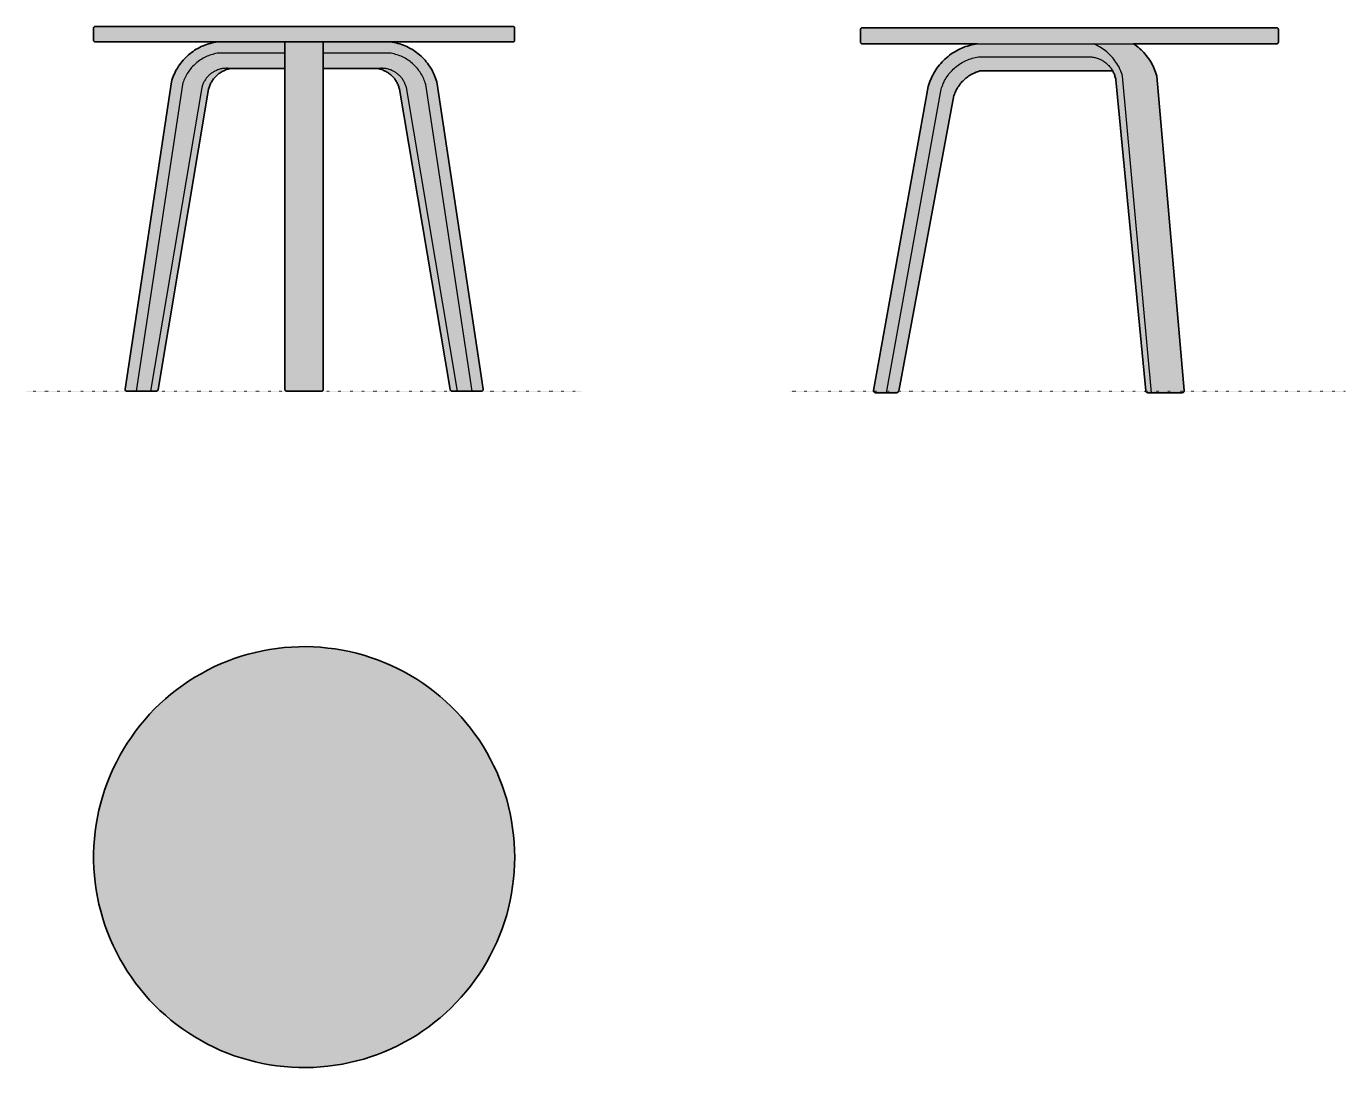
# Model space of a CAD drawing. Header units: millimetres. Extents: x 0 to 1410, y -723 to 390.
import ezdxf

# ---------------------------------------------------------------- set-up
doc = ezdxf.new("R2010")
doc.units = ezdxf.units.MM
doc.linetypes.add('Dots', pattern=[1, 0, -1])
doc.layers.add('Blocks', color=7, linetype='Continuous')
doc.layers.add('Blocks$Fill', color=7, linetype='Continuous', true_color=0xffffff)
for name, color, linetype, lineweight, true_color in [('Blocks$Inner', 7, 'Continuous', 25, 0x007f00), ('Blocks$Outline', 7, 'Continuous', 35, 0xff3f3f), ('Groud', 7, 'Dots', 25, 0x243775)]:
    doc.layers.add(name, color=color, linetype=linetype, lineweight=lineweight, true_color=true_color)

# ---------------------------------------------------------------- blocks, each defined once
blk = doc.blocks.new('Bella Coffee Table Ø45 Top')
at = {"layer": 'Blocks$Fill'}
blk.add_hatch(color=256, dxfattribs=at).paths.add_polyline_path([(385.7, 247.8), (378, 246.4), (370.4, 244.7), (362.8, 242.8), (355.3, 240.6), (347.9, 238.1), (340.6, 235.4), (333.3, 232.4), (326.2, 229.2), (319.2, 225.7), (312.4, 222), (305.6, 218.1), (299, 213.9), (292.6, 209.5), (286.3, 204.9), (280.1, 200), (274.2, 195), (268.4, 189.7), (262.8, 184.3), (257.4, 178.6), (252.2, 172.8), (247.2, 166.8), (242.4, 160.6), (237.9, 154.3), (233.5, 147.8), (229.4, 141.2), (225.5, 134.4), (221.9, 127.5), (218.4, 120.5), (215.3, 113.3), (212.4, 106.1), (209.7, 98.7), (207.3, 91.3), (205.2, 83.8), (203.3, 76.2), (201.7, 68.6), (200.3, 60.9), (199.3, 53.1), (198.4, 45.4), (197.9, 37.6), (197.6, 29.8), (197.6, 22), (197.9, 14.2), (198.4, 6.4), (199.3, -1.4), (200.3, -9.1), (201.7, -16.8), (203.3, -24.5), (205.2, -32), (207.3, -39.6), (209.7, -47), (212.4, -54.3), (215.3, -61.6), (218.4, -68.7), (221.9, -75.7), (225.5, -82.7), (229.4, -89.4), (233.5, -96.1), (237.9, -102.6), (242.4, -108.9), (247.2, -115.1), (252.2, -121.1), (257.4, -126.9), (262.8, -132.5), (268.4, -138), (274.2, -143.2), (280.1, -148.3), (286.3, -153.1), (292.6, -157.7), (299, -162.1), (305.6, -166.3), (312.4, -170.3), (319.2, -174), (326.2, -177.4), (333.3, -180.7), (340.6, -183.6), (347.9, -186.4), (355.3, -188.8), (362.8, -191), (370.4, -193), (378, -194.7), (385.7, -196.1), (393.4, -197.2), (401.1, -198.1), (408.9, -198.7), (416.7, -199), (424.5, -199.1), (432.4, -198.9), (440.2, -198.4), (447.9, -197.7), (455.7, -196.7), (463.4, -195.4), (471, -193.8), (478.6, -192), (486.2, -190), (493.6, -187.6), (501, -185), (508.2, -182.2), (515.4, -179.1), (522.5, -175.7), (529.4, -172.1), (536.2, -168.3), (542.9, -164.3), (549.4, -160), (555.8, -155.5), (562, -150.7), (568.1, -145.8), (573.9, -140.6), (579.6, -135.3), (585.1, -129.7), (590.4, -124), (595.5, -118.1), (600.4, -112), (605.1, -105.7), (609.5, -99.3), (613.8, -92.8), (617.8, -86.1), (621.5, -79.2), (625.1, -72.2), (628.4, -65.2), (631.4, -58), (634.2, -50.7), (636.7, -43.3), (639, -35.8), (641, -28.3), (642.7, -20.6), (644.2, -13), (645.4, -5.3), (646.4, 2.5), (647.1, 10.3), (647.5, 18.1), (647.6, 25.9), (647.5, 33.7), (647.1, 41.5), (646.4, 49.3), (645.4, 57), (644.2, 64.7), (642.7, 72.4), (641, 80), (639, 87.6), (636.7, 95), (634.2, 102.4), (631.4, 109.7), (628.4, 116.9), (625.1, 124), (621.5, 131), (617.8, 137.8), (613.8, 144.5), (609.5, 151.1), (605.1, 157.5), (600.4, 163.8), (595.5, 169.8), (590.4, 175.8), (585.1, 181.5), (579.6, 187), (573.9, 192.4), (568.1, 197.5), (562, 202.5), (555.8, 207.2), (549.4, 211.7), (542.9, 216), (536.2, 220.1), (529.4, 223.9), (522.5, 227.5), (515.4, 230.8), (508.2, 233.9), (501, 236.8), (493.6, 239.4), (486.2, 241.7), (478.6, 243.8), (471, 245.6), (463.4, 247.2), (455.7, 248.4), (447.9, 249.4), (440.2, 250.2), (432.4, 250.7), (424.5, 250.9), (416.7, 250.8), (408.9, 250.5), (401.1, 249.9), (393.4, 249)], flags=0)
at = {"layer": 'Blocks$Inner'}
blk.add_lwpolyline([(385.7, 247.8), (378, 246.4), (370.4, 244.7), (362.8, 242.8), (355.3, 240.6), (347.9, 238.1), (340.6, 235.4), (333.3, 232.4), (326.2, 229.2), (319.2, 225.7), (312.4, 222), (305.6, 218.1), (299, 213.9), (292.6, 209.5), (286.3, 204.9), (280.1, 200), (274.2, 195), (268.4, 189.7), (262.8, 184.3), (257.4, 178.6), (252.2, 172.8), (247.2, 166.8), (242.4, 160.6), (237.9, 154.3), (233.5, 147.8), (229.4, 141.2), (225.5, 134.4), (221.9, 127.5), (218.4, 120.5), (215.3, 113.3), (212.4, 106.1), (209.7, 98.7), (207.3, 91.3), (205.2, 83.8), (203.3, 76.2), (201.7, 68.6), (200.3, 60.9), (199.3, 53.1), (198.4, 45.4), (197.9, 37.6), (197.6, 29.8), (197.6, 22), (197.9, 14.2), (198.4, 6.4), (199.3, -1.4), (200.3, -9.1), (201.7, -16.8), (203.3, -24.5), (205.2, -32), (207.3, -39.6), (209.7, -47), (212.4, -54.3), (215.3, -61.6), (218.4, -68.7), (221.9, -75.7), (225.5, -82.7), (229.4, -89.4), (233.5, -96.1), (237.9, -102.6), (242.4, -108.9), (247.2, -115.1), (252.2, -121.1), (257.4, -126.9), (262.8, -132.5), (268.4, -138), (274.2, -143.2), (280.1, -148.3), (286.3, -153.1), (292.6, -157.7), (299, -162.1), (305.6, -166.3), (312.4, -170.3), (319.2, -174), (326.2, -177.4), (333.3, -180.7), (340.6, -183.6), (347.9, -186.4), (355.3, -188.8), (362.8, -191), (370.4, -193), (378, -194.7), (385.7, -196.1), (393.4, -197.2), (401.1, -198.1), (408.9, -198.7), (416.7, -199), (424.5, -199.1), (432.4, -198.9), (440.2, -198.4), (447.9, -197.7), (455.7, -196.7), (463.4, -195.4), (471, -193.8), (478.6, -192), (486.2, -190), (493.6, -187.6), (501, -185), (508.2, -182.2), (515.4, -179.1), (522.5, -175.7), (529.4, -172.1), (536.2, -168.3), (542.9, -164.3), (549.4, -160), (555.8, -155.5), (562, -150.7), (568.1, -145.8), (573.9, -140.6), (579.6, -135.3), (585.1, -129.7), (590.4, -124), (595.5, -118.1), (600.4, -112), (605.1, -105.7), (609.5, -99.3), (613.8, -92.8), (617.8, -86.1), (621.5, -79.2), (625.1, -72.2), (628.4, -65.2), (631.4, -58), (634.2, -50.7), (636.7, -43.3), (639, -35.8), (641, -28.3), (642.7, -20.6), (644.2, -13), (645.4, -5.3), (646.4, 2.5), (647.1, 10.3), (647.5, 18.1), (647.6, 25.9), (647.5, 33.7), (647.1, 41.5), (646.4, 49.3), (645.4, 57), (644.2, 64.7), (642.7, 72.4), (641, 80), (639, 87.6), (636.7, 95), (634.2, 102.4), (631.4, 109.7), (628.4, 116.9), (625.1, 124), (621.5, 131), (617.8, 137.8), (613.8, 144.5), (609.5, 151.1), (605.1, 157.5), (600.4, 163.8), (595.5, 169.8), (590.4, 175.8), (585.1, 181.5), (579.6, 187), (573.9, 192.4), (568.1, 197.5), (562, 202.5), (555.8, 207.2), (549.4, 211.7), (542.9, 216), (536.2, 220.1), (529.4, 223.9), (522.5, 227.5), (515.4, 230.8), (508.2, 233.9), (501, 236.8), (493.6, 239.4), (486.2, 241.7), (478.6, 243.8), (471, 245.6), (463.4, 247.2), (455.7, 248.4), (447.9, 249.4), (440.2, 250.2), (432.4, 250.7), (424.5, 250.9), (416.7, 250.8), (408.9, 250.5), (401.1, 249.9), (393.4, 249)], close=True, dxfattribs=at)
at = {"layer": 'Blocks$Outline'}
blk.add_lwpolyline([(385.7, 247.8), (378, 246.4), (370.4, 244.7), (362.8, 242.8), (355.3, 240.6), (347.9, 238.1), (340.6, 235.4), (333.3, 232.4), (326.2, 229.2), (319.2, 225.7), (312.4, 222), (305.6, 218.1), (299, 213.9), (292.6, 209.5), (286.3, 204.9), (280.1, 200), (274.2, 195), (268.4, 189.7), (262.8, 184.3), (257.4, 178.6), (252.2, 172.8), (247.2, 166.8), (242.4, 160.6), (237.9, 154.3), (233.5, 147.8), (229.4, 141.2), (225.5, 134.4), (221.9, 127.5), (218.4, 120.5), (215.3, 113.3), (212.4, 106.1), (209.7, 98.7), (207.3, 91.3), (205.2, 83.8), (203.3, 76.2), (201.7, 68.6), (200.3, 60.9), (199.3, 53.1), (198.4, 45.4), (197.9, 37.6), (197.6, 29.8), (197.6, 22), (197.9, 14.2), (198.4, 6.4), (199.3, -1.4), (200.3, -9.1), (201.7, -16.8), (203.3, -24.5), (205.2, -32), (207.3, -39.6), (209.7, -47), (212.4, -54.3), (215.3, -61.6), (218.4, -68.7), (221.9, -75.7), (225.5, -82.7), (229.4, -89.4), (233.5, -96.1), (237.9, -102.6), (242.4, -108.9), (247.2, -115.1), (252.2, -121.1), (257.4, -126.9), (262.8, -132.5), (268.4, -138), (274.2, -143.2), (280.1, -148.3), (286.3, -153.1), (292.6, -157.7), (299, -162.1), (305.6, -166.3), (312.4, -170.3), (319.2, -174), (326.2, -177.4), (333.3, -180.7), (340.6, -183.6), (347.9, -186.4), (355.3, -188.8), (362.8, -191), (370.4, -193), (378, -194.7), (385.7, -196.1), (393.4, -197.2), (401.1, -198.1), (408.9, -198.7), (416.7, -199), (424.5, -199.1), (432.4, -198.9), (440.2, -198.4), (447.9, -197.7), (455.7, -196.7), (463.4, -195.4), (471, -193.8), (478.6, -192), (486.2, -190), (493.6, -187.6), (501, -185), (508.2, -182.2), (515.4, -179.1), (522.5, -175.7), (529.4, -172.1), (536.2, -168.3), (542.9, -164.3), (549.4, -160), (555.8, -155.5), (562, -150.7), (568.1, -145.8), (573.9, -140.6), (579.6, -135.3), (585.1, -129.7), (590.4, -124), (595.5, -118.1), (600.4, -112), (605.1, -105.7), (609.5, -99.3), (613.8, -92.8), (617.8, -86.1), (621.5, -79.2), (625.1, -72.2), (628.4, -65.2), (631.4, -58), (634.2, -50.7), (636.7, -43.3), (639, -35.8), (641, -28.3), (642.7, -20.6), (644.2, -13), (645.4, -5.3), (646.4, 2.5), (647.1, 10.3), (647.5, 18.1), (647.6, 25.9), (647.5, 33.7), (647.1, 41.5), (646.4, 49.3), (645.4, 57), (644.2, 64.7), (642.7, 72.4), (641, 80), (639, 87.6), (636.7, 95), (634.2, 102.4), (631.4, 109.7), (628.4, 116.9), (625.1, 124), (621.5, 131), (617.8, 137.8), (613.8, 144.5), (609.5, 151.1), (605.1, 157.5), (600.4, 163.8), (595.5, 169.8), (590.4, 175.8), (585.1, 181.5), (579.6, 187), (573.9, 192.4), (568.1, 197.5), (562, 202.5), (555.8, 207.2), (549.4, 211.7), (542.9, 216), (536.2, 220.1), (529.4, 223.9), (522.5, 227.5), (515.4, 230.8), (508.2, 233.9), (501, 236.8), (493.6, 239.4), (486.2, 241.7), (478.6, 243.8), (471, 245.6), (463.4, 247.2), (455.7, 248.4), (447.9, 249.4), (440.2, 250.2), (432.4, 250.7), (424.5, 250.9), (416.7, 250.8), (408.9, 250.5), (401.1, 249.9), (393.4, 249)], close=True, dxfattribs=at)
blk = doc.blocks.new('Bella Coffee Table Ø45 Side')
at = {"layer": 'Blocks$Fill'}
blk.add_hatch(color=256, dxfattribs=at).paths.add_polyline_path([(419.4, -1.5), (419.4, -1.5), (419.5, -1.5), (419.6, -1.5), (419.6, -1.5), (419.7, -1.4), (419.8, -1.4), (419.8, -1.4), (419.9, -1.4), (420, -1.3), (420, -1.3), (420.1, -1.3), (420.1, -1.2), (420.2, -1.2), (420.3, -1.1), (420.3, -1.1), (420.4, -1.1), (420.4, -1), (420.5, -1), (420.5, -0.9), (420.6, -0.9), (420.6, -0.8), (420.6, -0.7), (420.7, -0.7), (420.7, -0.6), (420.8, -0.6), (420.8, -0.5), (420.8, -0.5), (420.9, -0.4), (420.9, -0.3), (420.9, -0.3), (420.9, -0.2), (421, -0.1), (421, -0.1), (421, 0), (421, 0.1), (421, 0.1), (421, 0.2), (421, 0.3), (421, 0.3), (421, 0.4), (421, 0.5), (421, 0.5), (421, 0.6), (391.7, 336.9), (391.2, 338.9), (390.5, 340.9), (389.8, 342.8), (389.1, 344.7), (388.2, 346.6), (387.3, 348.5), (386.4, 350.3), (385.3, 352.1), (384.2, 353.8), (383.1, 355.5), (381.9, 357.2), (380.6, 358.8), (379.3, 360.4), (377.9, 362), (376.5, 363.5), (375.1, 364.9), (373.5, 366.3), (372, 367.6), (370.4, 368.9), (368.7, 370.1), (367, 371.3), (519.8, 371.3), (519.9, 371.3), (519.9, 371.3), (520, 371.3), (520.1, 371.3), (520.1, 371.3), (520.2, 371.3), (520.3, 371.4), (520.3, 371.4), (520.4, 371.4), (520.5, 371.4), (520.5, 371.4), (520.6, 371.5), (520.7, 371.5), (520.7, 371.5), (520.8, 371.6), (520.8, 371.6), (520.9, 371.6), (521, 371.7), (521, 371.7), (521.1, 371.7), (521.1, 371.8), (521.2, 371.8), (521.2, 371.9), (521.3, 371.9), (521.3, 372), (521.4, 372), (521.4, 372.1), (521.4, 372.1), (521.5, 372.2), (521.5, 372.3), (521.5, 372.3), (521.6, 372.4), (521.6, 372.4), (521.6, 372.5), (521.7, 372.6), (521.7, 372.6), (521.7, 372.7), (521.7, 372.8), (521.7, 372.8), (521.8, 372.9), (521.8, 373), (521.8, 373), (521.8, 373.1), (521.8, 373.2), (521.8, 373.2), (521.8, 373.3), (521.8, 386.4), (521.8, 386.5), (521.8, 386.6), (521.8, 386.7), (521.8, 386.7), (521.8, 386.8), (521.8, 386.9), (521.7, 386.9), (521.7, 387), (521.7, 387.1), (521.7, 387.1), (521.7, 387.2), (521.6, 387.2), (521.6, 387.3), (521.6, 387.4), (521.5, 387.4), (521.5, 387.5), (521.5, 387.5), (521.4, 387.6), (521.4, 387.7), (521.4, 387.7), (521.3, 387.8), (521.3, 387.8), (521.2, 387.9), (521.2, 387.9), (521.1, 388), (521.1, 388), (521, 388), (521, 388.1), (520.9, 388.1), (520.8, 388.2), (520.8, 388.2), (520.7, 388.2), (520.7, 388.3), (520.6, 388.3), (520.5, 388.3), (520.5, 388.3), (520.4, 388.4), (520.3, 388.4), (520.3, 388.4), (520.2, 388.4), (520.1, 388.4), (520.1, 388.4), (520, 388.4), (519.9, 388.4), (519.9, 388.4), (519.8, 388.4), (77.2, 388.4), (77.1, 388.4), (77.1, 388.4), (77, 388.4), (76.9, 388.4), (76.9, 388.4), (76.8, 388.4), (76.7, 388.4), (76.7, 388.4), (76.6, 388.4), (76.5, 388.3), (76.5, 388.3), (76.4, 388.3), (76.3, 388.3), (76.3, 388.2), (76.2, 388.2), (76.2, 388.2), (76.1, 388.1), (76, 388.1), (76, 388), (75.9, 388), (75.9, 388), (75.8, 387.9), (75.8, 387.9), (75.7, 387.8), (75.7, 387.8), (75.6, 387.7), (75.6, 387.7), (75.6, 387.6), (75.5, 387.5), (75.5, 387.5), (75.4, 387.4), (75.4, 387.4), (75.4, 387.3), (75.4, 387.2), (75.3, 387.2), (75.3, 387.1), (75.3, 387.1), (75.3, 387), (75.2, 386.9), (75.2, 386.9), (75.2, 386.8), (75.2, 386.7), (75.2, 386.7), (75.2, 386.6), (75.2, 386.5), (75.2, 386.4), (75.2, 373.3), (75.2, 373.2), (75.2, 373.2), (75.2, 373.1), (75.2, 373), (75.2, 373), (75.2, 372.9), (75.2, 372.8), (75.3, 372.8), (75.3, 372.7), (75.3, 372.6), (75.3, 372.6), (75.4, 372.5), (75.4, 372.4), (75.4, 372.4), (75.4, 372.3), (75.5, 372.3), (75.5, 372.2), (75.6, 372.1), (75.6, 372.1), (75.6, 372), (75.7, 372), (75.7, 371.9), (75.8, 371.9), (75.8, 371.8), (75.9, 371.8), (75.9, 371.7), (76, 371.7), (76, 371.7), (76.1, 371.6), (76.2, 371.6), (76.2, 371.6), (76.3, 371.5), (76.3, 371.5), (76.4, 371.5), (76.5, 371.4), (76.5, 371.4), (76.6, 371.4), (76.7, 371.4), (76.7, 371.4), (76.8, 371.3), (76.9, 371.3), (76.9, 371.3), (77, 371.3), (77.1, 371.3), (77.1, 371.3), (77.2, 371.3), (200.2, 371.3), (198, 371), (195.9, 370.6), (193.8, 370.2), (191.7, 369.6), (189.6, 369), (187.5, 368.4), (185.5, 367.6), (183.5, 366.8), (181.5, 365.9), (179.6, 365), (177.7, 364), (175.8, 362.9), (174, 361.7), (172.2, 360.5), (170.4, 359.3), (168.7, 357.9), (167, 356.5), (165.4, 355.1), (163.9, 353.6), (162.4, 352), (160.9, 350.4), (159.5, 348.8), (158.2, 347.1), (156.9, 345.4), (155.7, 343.6), (154.5, 341.7), (153.4, 339.9), (152.4, 338), (151.4, 336), (150.5, 334.1), (149.7, 332.1), (148.9, 330), (148.3, 328), (147.6, 325.9), (89.1, 0.8), (89.1, 0.7), (89.1, 0.7), (89.1, 0.6), (89.1, 0.5), (89.1, 0.5), (89.1, 0.4), (89.1, 0.3), (89.1, 0.3), (89.1, 0.2), (89.1, 0.1), (89.1, 0), (89.1, 0), (89.1, -0.1), (89.2, -0.2), (89.2, -0.2), (89.2, -0.3), (89.2, -0.3), (89.3, -0.4), (89.3, -0.5), (89.3, -0.5), (89.4, -0.6), (89.4, -0.6), (89.4, -0.7), (89.5, -0.8), (89.5, -0.8), (89.6, -0.9), (89.6, -0.9), (89.7, -1), (89.7, -1), (89.8, -1.1), (89.8, -1.1), (89.9, -1.1), (89.9, -1.2), (90, -1.2), (90, -1.3), (90.1, -1.3), (90.2, -1.3), (90.2, -1.4), (90.3, -1.4), (90.3, -1.4), (90.4, -1.4), (90.5, -1.5), (90.5, -1.5), (90.6, -1.5), (90.7, -1.5), (90.7, -1.5), (90.8, -1.5), (90.9, -1.5), (90.9, -1.6), (91, -1.6), (91.1, -1.6), (114, -1.6), (114.1, -1.6), (114.1, -1.6), (114.2, -1.5), (114.3, -1.5), (114.4, -1.5), (114.4, -1.5), (114.5, -1.5), (114.6, -1.5), (114.6, -1.5), (114.7, -1.4), (114.8, -1.4), (114.8, -1.4), (114.9, -1.4), (114.9, -1.3), (115, -1.3), (115.1, -1.3), (115.1, -1.2), (115.2, -1.2), (115.2, -1.1), (115.3, -1.1), (115.3, -1), (115.4, -1), (115.4, -1), (115.5, -0.9), (115.5, -0.9), (115.6, -0.8), (115.6, -0.7), (115.7, -0.7), (115.7, -0.6), (115.7, -0.6), (115.8, -0.5), (115.8, -0.4), (115.8, -0.4), (115.9, -0.3), (115.9, -0.3), (115.9, -0.2), (115.9, -0.1), (115.9, -0.1), (116, 0), (116, 0.1), (175, 316), (175.5, 317.3), (176, 318.7), (176.6, 320), (177.2, 321.2), (177.9, 322.5), (178.6, 323.7), (179.3, 324.9), (180.1, 326.1), (180.9, 327.3), (181.8, 328.4), (182.7, 329.5), (183.6, 330.6), (184.6, 331.6), (185.6, 332.6), (186.6, 333.5), (187.7, 334.5), (188.8, 335.3), (189.9, 336.2), (191.1, 337), (192.3, 337.8), (193.5, 338.5), (194.8, 339.2), (196, 339.8), (197.3, 340.4), (198.6, 340.9), (200, 341.4), (201.3, 341.9), (202.7, 342.3), (344.7, 342.3), (344.7, 342.2), (345.2, 341.3), (345.7, 340.4), (346.1, 339.5), (346.5, 338.6), (346.8, 337.6), (347.1, 336.7), (347.4, 335.7), (347.6, 334.7), (347.9, 333.7), (348, 332.7), (380, 0.3), (380, 0.2), (380, 0.1), (380, 0), (380.1, 0), (380.1, -0.1), (380.1, -0.2), (380.1, -0.2), (380.1, -0.3), (380.2, -0.3), (380.2, -0.4), (380.2, -0.5), (380.3, -0.5), (380.3, -0.6), (380.3, -0.6), (380.4, -0.7), (380.4, -0.8), (380.5, -0.8), (380.5, -0.9), (380.5, -0.9), (380.6, -1), (380.6, -1), (380.7, -1.1), (380.7, -1.1), (380.8, -1.1), (380.8, -1.2), (380.9, -1.2), (381, -1.3), (381, -1.3), (381.1, -1.3), (381.1, -1.4), (381.2, -1.4), (381.3, -1.4), (381.3, -1.4), (381.4, -1.5), (381.5, -1.5), (381.5, -1.5), (381.6, -1.5), (381.7, -1.5), (381.7, -1.5), (381.8, -1.5), (381.9, -1.6), (381.9, -1.6), (382, -1.6), (419, -1.6), (419.1, -1.6), (419.2, -1.6), (419.2, -1.5), (419.3, -1.5)], flags=0)
at = {"layer": 'Blocks$Inner'}
blk.add_lwpolyline([(75.2, 386.4), (75.2, 373.3), (75.2, 373.2), (75.2, 373.2), (75.2, 373.1), (75.2, 373), (75.2, 373), (75.2, 372.9), (75.2, 372.8), (75.3, 372.8), (75.3, 372.7), (75.3, 372.6), (75.3, 372.6), (75.4, 372.5), (75.4, 372.4), (75.4, 372.4), (75.4, 372.3), (75.5, 372.3), (75.5, 372.2), (75.6, 372.1), (75.6, 372.1), (75.6, 372), (75.7, 372), (75.7, 371.9), (75.8, 371.9), (75.8, 371.8), (75.9, 371.8), (75.9, 371.7), (76, 371.7), (76, 371.7), (76.1, 371.6), (76.2, 371.6), (76.2, 371.6), (76.3, 371.5), (76.3, 371.5), (76.4, 371.5), (76.5, 371.4), (76.5, 371.4), (76.6, 371.4), (76.7, 371.4), (76.7, 371.4), (76.8, 371.3), (76.9, 371.3), (76.9, 371.3), (77, 371.3), (77.1, 371.3), (77.1, 371.3), (77.2, 371.3), (519.8, 371.3), (519.9, 371.3), (519.9, 371.3), (520, 371.3), (520.1, 371.3), (520.1, 371.3), (520.2, 371.3), (520.3, 371.4), (520.3, 371.4), (520.4, 371.4), (520.5, 371.4), (520.5, 371.4), (520.6, 371.5), (520.7, 371.5), (520.7, 371.5), (520.8, 371.6), (520.8, 371.6), (520.9, 371.6), (521, 371.7), (521, 371.7), (521.1, 371.7), (521.1, 371.8), (521.2, 371.8), (521.2, 371.9), (521.3, 371.9), (521.3, 372), (521.4, 372), (521.4, 372.1), (521.4, 372.1), (521.5, 372.2), (521.5, 372.3), (521.5, 372.3), (521.6, 372.4), (521.6, 372.4), (521.6, 372.5), (521.7, 372.6), (521.7, 372.6), (521.7, 372.7), (521.7, 372.8), (521.7, 372.8), (521.8, 372.9), (521.8, 373), (521.8, 373), (521.8, 373.1), (521.8, 373.2), (521.8, 373.2), (521.8, 373.3), (521.8, 386.4), (521.8, 386.5), (521.8, 386.6), (521.8, 386.7), (521.8, 386.7), (521.8, 386.8), (521.8, 386.9), (521.7, 386.9), (521.7, 387), (521.7, 387.1), (521.7, 387.1), (521.7, 387.2), (521.6, 387.2), (521.6, 387.3), (521.6, 387.4), (521.5, 387.4), (521.5, 387.5), (521.5, 387.5), (521.4, 387.6), (521.4, 387.7), (521.4, 387.7), (521.3, 387.8), (521.3, 387.8), (521.2, 387.9), (521.2, 387.9), (521.1, 388), (521.1, 388), (521, 388), (521, 388.1), (520.9, 388.1), (520.8, 388.2), (520.8, 388.2), (520.7, 388.2), (520.7, 388.3), (520.6, 388.3), (520.5, 388.3), (520.5, 388.3), (520.4, 388.4), (520.3, 388.4), (520.3, 388.4), (520.2, 388.4), (520.1, 388.4), (520.1, 388.4), (520, 388.4), (519.9, 388.4), (519.9, 388.4), (519.8, 388.4), (77.2, 388.4), (77.1, 388.4), (77.1, 388.4), (77, 388.4), (76.9, 388.4), (76.9, 388.4), (76.8, 388.4), (76.7, 388.4), (76.7, 388.4), (76.6, 388.4), (76.5, 388.3), (76.5, 388.3), (76.4, 388.3), (76.3, 388.3), (76.3, 388.2), (76.2, 388.2), (76.2, 388.2), (76.1, 388.1), (76, 388.1), (76, 388), (75.9, 388), (75.9, 388), (75.8, 387.9), (75.8, 387.9), (75.7, 387.8), (75.7, 387.8), (75.6, 387.7), (75.6, 387.7), (75.6, 387.6), (75.5, 387.5), (75.5, 387.5), (75.4, 387.4), (75.4, 387.4), (75.4, 387.3), (75.4, 387.2), (75.3, 387.2), (75.3, 387.1), (75.3, 387.1), (75.3, 387), (75.2, 386.9), (75.2, 386.9), (75.2, 386.8), (75.2, 386.7), (75.2, 386.7), (75.2, 386.6), (75.2, 386.5)], close=True, dxfattribs=at)
for points in [[(200.2, 371.3), (198, 371), (195.9, 370.6), (193.8, 370.2), (191.7, 369.6), (189.6, 369), (187.5, 368.4), (185.5, 367.6), (183.5, 366.8), (181.5, 365.9), (179.6, 365), (177.7, 364), (175.8, 362.9), (174, 361.7), (172.2, 360.5), (170.4, 359.3), (168.7, 357.9), (167, 356.5), (165.4, 355.1), (163.9, 353.6), (162.4, 352), (160.9, 350.4), (159.5, 348.8), (158.2, 347.1), (156.9, 345.4), (155.7, 343.6), (154.5, 341.7), (153.4, 339.9), (152.4, 338), (151.4, 336), (150.5, 334.1), (149.7, 332.1), (148.9, 330), (148.3, 328), (147.6, 325.9), (89.1, 0.8), (89.1, 0.7), (89.1, 0.7), (89.1, 0.6), (89.1, 0.5), (89.1, 0.5), (89.1, 0.4), (89.1, 0.3), (89.1, 0.3), (89.1, 0.2), (89.1, 0.1), (89.1, 0), (89.1, 0), (89.1, -0.1), (89.2, -0.2), (89.2, -0.2), (89.2, -0.3), (89.2, -0.3), (89.3, -0.4), (89.3, -0.5), (89.3, -0.5), (89.4, -0.6), (89.4, -0.6), (89.4, -0.7), (89.5, -0.8), (89.5, -0.8), (89.6, -0.9), (89.6, -0.9), (89.7, -1), (89.7, -1), (89.8, -1.1), (89.8, -1.1), (89.9, -1.1), (89.9, -1.2), (90, -1.2), (90, -1.3), (90.1, -1.3), (90.2, -1.3), (90.2, -1.4), (90.3, -1.4), (90.3, -1.4), (90.4, -1.4), (90.5, -1.5), (90.5, -1.5), (90.6, -1.5), (90.7, -1.5), (90.7, -1.5), (90.8, -1.5), (90.9, -1.5), (90.9, -1.6), (91, -1.6), (91.1, -1.6), (114, -1.6), (114.1, -1.6), (114.1, -1.6), (114.2, -1.5), (114.3, -1.5), (114.4, -1.5), (114.4, -1.5), (114.5, -1.5), (114.6, -1.5), (114.6, -1.5), (114.7, -1.4), (114.8, -1.4), (114.8, -1.4), (114.9, -1.4), (114.9, -1.3), (115, -1.3), (115.1, -1.3), (115.1, -1.2), (115.2, -1.2), (115.2, -1.1), (115.3, -1.1), (115.3, -1), (115.4, -1), (115.4, -1), (115.5, -0.9), (115.5, -0.9), (115.6, -0.8), (115.6, -0.7), (115.7, -0.7), (115.7, -0.6), (115.7, -0.6), (115.8, -0.5), (115.8, -0.4), (115.8, -0.4), (115.9, -0.3), (115.9, -0.3), (115.9, -0.2), (115.9, -0.1), (115.9, -0.1), (116, 0), (116, 0.1), (175, 316), (175.5, 317.3), (176, 318.7), (176.6, 320), (177.2, 321.2), (177.9, 322.5), (178.6, 323.7), (179.3, 324.9), (180.1, 326.1), (180.9, 327.3), (181.8, 328.4), (182.7, 329.5), (183.6, 330.6), (184.6, 331.6), (185.6, 332.6), (186.6, 333.5), (187.7, 334.5), (188.8, 335.3), (189.9, 336.2), (191.1, 337), (192.3, 337.8), (193.5, 338.5), (194.8, 339.2), (196, 339.8), (197.3, 340.4), (198.6, 340.9), (200, 341.4), (201.3, 341.9), (202.7, 342.3), (344.7, 342.3)], [(102.9, -1.6), (161.3, 322.7), (161.8, 324.4), (162.4, 325.9), (163, 327.5), (163.6, 329.1), (164.4, 330.6), (165.1, 332.1), (165.9, 333.6), (166.8, 335), (167.7, 336.4), (168.7, 337.8), (169.7, 339.2), (170.8, 340.5), (171.9, 341.7), (173.1, 343), (174.2, 344.2), (175.5, 345.3), (176.8, 346.4), (178.1, 347.5), (179.4, 348.5), (180.8, 349.5), (182.2, 350.4), (183.7, 351.3), (185.1, 352.1), (186.6, 352.8), (188.2, 353.6), (189.7, 354.2), (191.3, 354.8), (192.9, 355.4), (194.5, 355.9), (196.1, 356.3), (197.8, 356.7), (199.4, 357), (201.1, 357.3), (322.1, 357.3), (323.1, 357.2), (324.1, 357), (325.1, 356.8), (326.1, 356.6), (327, 356.3), (328, 356), (329, 355.7), (329.9, 355.4), (330.8, 355), (331.8, 354.5), (332.7, 354.1), (333.5, 353.6), (334.4, 353.1), (335.3, 352.5), (336.1, 352), (336.9, 351.4), (337.7, 350.7), (338.5, 350.1), (339.2, 349.4), (339.9, 348.7), (340.6, 348), (341.3, 347.2), (341.9, 346.4), (342.6, 345.6), (343.2, 344.8), (343.7, 344), (344.2, 343.1), (344.7, 342.2), (345.2, 341.3), (345.7, 340.4), (346.1, 339.5), (346.5, 338.6), (346.8, 337.6), (347.1, 336.7), (347.4, 335.7), (347.6, 334.7), (347.9, 333.7), (348, 332.7), (380, 0.3), (380, 0.2), (380, 0.1), (380, 0), (380.1, 0), (380.1, -0.1), (380.1, -0.2), (380.1, -0.2), (380.1, -0.3), (380.2, -0.3), (380.2, -0.4), (380.2, -0.5), (380.3, -0.5), (380.3, -0.6), (380.3, -0.6), (380.4, -0.7), (380.4, -0.8), (380.5, -0.8), (380.5, -0.9), (380.5, -0.9), (380.6, -1), (380.6, -1), (380.7, -1.1), (380.7, -1.1), (380.8, -1.1), (380.8, -1.2), (380.9, -1.2), (381, -1.3), (381, -1.3), (381.1, -1.3), (381.1, -1.4), (381.2, -1.4), (381.3, -1.4), (381.3, -1.4), (381.4, -1.5), (381.5, -1.5), (381.5, -1.5), (381.6, -1.5), (381.7, -1.5), (381.7, -1.5), (381.8, -1.5), (381.9, -1.6), (381.9, -1.6), (382, -1.6), (419, -1.6), (419.1, -1.6), (419.2, -1.6), (419.2, -1.5), (419.3, -1.5), (419.4, -1.5), (419.4, -1.5), (419.5, -1.5), (419.6, -1.5), (419.6, -1.5), (419.7, -1.4), (419.8, -1.4), (419.8, -1.4), (419.9, -1.4), (420, -1.3), (420, -1.3), (420.1, -1.3), (420.1, -1.2), (420.2, -1.2), (420.3, -1.1), (420.3, -1.1), (420.4, -1.1), (420.4, -1), (420.5, -1), (420.5, -0.9), (420.6, -0.9), (420.6, -0.8), (420.6, -0.7), (420.7, -0.7), (420.7, -0.6), (420.8, -0.6), (420.8, -0.5), (420.8, -0.5), (420.9, -0.4), (420.9, -0.3), (420.9, -0.3), (420.9, -0.2), (421, -0.1), (421, -0.1), (421, 0), (421, 0.1), (421, 0.1), (421, 0.2), (421, 0.3), (421, 0.3), (421, 0.4), (421, 0.5), (421, 0.5), (421, 0.6), (391.7, 336.9), (391.2, 338.9), (390.5, 340.9), (389.8, 342.8), (389.1, 344.7), (388.2, 346.6), (387.3, 348.5), (386.4, 350.3), (385.3, 352.1), (384.2, 353.8), (383.1, 355.5), (381.9, 357.2), (380.6, 358.8), (379.3, 360.4), (377.9, 362), (376.5, 363.5), (375.1, 364.9), (373.5, 366.3), (372, 367.6), (370.4, 368.9), (368.7, 370.1), (367, 371.3)], [(386.1, -1.6), (355.3, 336.8), (354.7, 338.6), (354.1, 340.3), (353.4, 342), (352.7, 343.7), (351.9, 345.4), (351.1, 347.1), (350.2, 348.7), (349.2, 350.3), (348.2, 351.8), (347.1, 353.3), (346, 354.8), (344.8, 356.2), (343.6, 357.6), (342.4, 359), (341, 360.3), (339.7, 361.5), (338.3, 362.7), (336.9, 363.9), (335.4, 365), (333.9, 366.1), (332.3, 367.1), (330.7, 368), (329.1, 368.9), (327.5, 369.8), (325.8, 370.6), (324.1, 371.3)]]:
    blk.add_lwpolyline(points, dxfattribs=at)
at = {"layer": 'Blocks$Outline'}
for points in [[(75.3, 387), (75.2, 386.9)], [(75.2, 386.9), (75.2, 386.9)], [(75.2, 386.9), (75.2, 386.8)], [(75.2, 386.8), (75.2, 386.7)], [(75.2, 386.7), (75.2, 386.7)], [(75.2, 386.7), (75.2, 386.6)], [(75.2, 386.6), (75.2, 386.5)], [(75.2, 386.5), (75.2, 386.4)], [(75.2, 386.4), (75.2, 373.3)], [(75.4, 387.2), (75.3, 387.2)], [(75.3, 387.2), (75.3, 387.1)], [(75.3, 387.1), (75.3, 387.1)], [(75.3, 387.1), (75.3, 387)], [(75.5, 387.5), (75.4, 387.4)], [(75.4, 387.4), (75.4, 387.4)], [(75.4, 387.4), (75.4, 387.3)], [(75.4, 387.3), (75.4, 387.2)], [(75.6, 387.6), (75.5, 387.5)], [(75.5, 387.5), (75.5, 387.5)], [(75.7, 387.8), (75.6, 387.7)], [(75.6, 387.7), (75.6, 387.7)], [(75.6, 387.7), (75.6, 387.6)], [(75.8, 387.9), (75.7, 387.8)], [(75.7, 387.8), (75.7, 387.8)], [(75.9, 388), (75.8, 387.9)], [(75.8, 387.9), (75.8, 387.9)], [(76, 388), (75.9, 388)], [(75.9, 388), (75.9, 388)], [(76.1, 388.1), (76, 388.1)], [(76, 388.1), (76, 388)], [(76.2, 388.2), (76.1, 388.1)], [(76.3, 388.2), (76.2, 388.2)], [(76.2, 388.2), (76.2, 388.2)], [(76.4, 388.3), (76.3, 388.3)], [(76.3, 388.3), (76.3, 388.2)], [(76.5, 388.3), (76.4, 388.3)], [(76.6, 388.4), (76.5, 388.3)], [(76.5, 388.3), (76.5, 388.3)], [(76.7, 388.4), (76.6, 388.4)], [(76.8, 388.4), (76.7, 388.4)], [(76.7, 388.4), (76.7, 388.4)], [(76.9, 388.4), (76.8, 388.4)], [(77, 388.4), (76.9, 388.4)], [(76.9, 388.4), (76.9, 388.4)], [(77.1, 388.4), (77, 388.4)], [(77.2, 388.4), (77.1, 388.4)], [(77.1, 388.4), (77.1, 388.4)], [(519.8, 388.4), (77.2, 388.4)], [(519.9, 388.4), (519.8, 388.4)], [(520, 388.4), (519.9, 388.4)], [(519.9, 388.4), (519.9, 388.4)], [(520.1, 388.4), (520, 388.4)], [(520.2, 388.4), (520.1, 388.4)], [(520.1, 388.4), (520.1, 388.4)], [(520.3, 388.4), (520.2, 388.4)], [(520.4, 388.4), (520.3, 388.4)], [(520.3, 388.4), (520.3, 388.4)], [(520.5, 388.3), (520.4, 388.4)], [(520.6, 388.3), (520.5, 388.3)], [(520.5, 388.3), (520.5, 388.3)], [(520.7, 388.3), (520.6, 388.3)], [(520.7, 388.2), (520.7, 388.3)], [(520.8, 388.2), (520.7, 388.2)], [(520.9, 388.1), (520.8, 388.2)], [(520.8, 388.2), (520.8, 388.2)], [(521, 388.1), (520.9, 388.1)], [(521, 388), (521, 388.1)], [(521.1, 388), (521, 388)], [(521.2, 387.9), (521.1, 388)], [(521.1, 388), (521.1, 388)], [(521.3, 387.8), (521.2, 387.9)], [(521.2, 387.9), (521.2, 387.9)], [(521.4, 387.7), (521.3, 387.8)], [(521.3, 387.8), (521.3, 387.8)], [(521.4, 387.6), (521.4, 387.7)], [(521.4, 387.7), (521.4, 387.7)], [(521.5, 387.5), (521.4, 387.6)], [(521.5, 387.4), (521.5, 387.5)], [(521.5, 387.5), (521.5, 387.5)], [(521.6, 387.4), (521.5, 387.4)], [(521.6, 387.3), (521.6, 387.4)], [(521.6, 387.2), (521.6, 387.3)], [(521.7, 387.2), (521.6, 387.2)], [(521.7, 387.1), (521.7, 387.2)], [(521.7, 387), (521.7, 387.1)], [(521.7, 387.1), (521.7, 387.1)], [(521.7, 386.9), (521.7, 387)], [(521.8, 386.9), (521.7, 386.9)], [(521.8, 386.8), (521.8, 386.9)], [(521.8, 386.7), (521.8, 386.8)], [(521.8, 386.6), (521.8, 386.7)], [(521.8, 386.7), (521.8, 386.7)], [(521.8, 386.5), (521.8, 386.6)], [(521.8, 386.4), (521.8, 386.5)], [(521.8, 373.3), (521.8, 386.4)], [(75.2, 373.3), (75.2, 373.2)], [(75.2, 373.2), (75.2, 373.2)], [(75.2, 373.2), (75.2, 373.1)], [(75.2, 373.1), (75.2, 373)], [(75.2, 373), (75.2, 373)], [(75.2, 373), (75.2, 372.9)], [(75.2, 372.9), (75.2, 372.8)], [(75.2, 372.8), (75.3, 372.8)], [(75.3, 372.8), (75.3, 372.7)], [(75.3, 372.7), (75.3, 372.6)], [(75.3, 372.6), (75.3, 372.6)], [(75.3, 372.6), (75.4, 372.5)], [(75.4, 372.5), (75.4, 372.4)], [(75.4, 372.4), (75.4, 372.4)], [(75.4, 372.4), (75.4, 372.3)], [(75.4, 372.3), (75.5, 372.3)], [(75.5, 372.3), (75.5, 372.2)], [(75.5, 372.2), (75.6, 372.1)], [(75.6, 372.1), (75.6, 372.1)], [(75.6, 372.1), (75.6, 372)], [(75.6, 372), (75.7, 372)], [(75.7, 372), (75.7, 371.9)], [(75.7, 371.9), (75.8, 371.9)], [(75.8, 371.9), (75.8, 371.8)], [(75.8, 371.8), (75.9, 371.8)], [(75.9, 371.8), (75.9, 371.7)], [(75.9, 371.7), (76, 371.7)], [(76, 371.7), (76, 371.7)], [(76, 371.7), (76.1, 371.6)], [(76.1, 371.6), (76.2, 371.6)], [(76.2, 371.6), (76.2, 371.6)], [(76.2, 371.6), (76.3, 371.5)], [(76.3, 371.5), (76.3, 371.5)], [(76.3, 371.5), (76.4, 371.5)], [(76.4, 371.5), (76.5, 371.4)], [(76.5, 371.4), (76.5, 371.4)], [(76.5, 371.4), (76.6, 371.4)], [(76.6, 371.4), (76.7, 371.4)], [(76.7, 371.4), (76.7, 371.4)], [(76.7, 371.4), (76.8, 371.3)], [(76.8, 371.3), (76.9, 371.3)], [(76.9, 371.3), (76.9, 371.3)], [(76.9, 371.3), (77, 371.3)], [(77, 371.3), (77.1, 371.3)], [(77.1, 371.3), (77.1, 371.3)], [(77.1, 371.3), (77.2, 371.3)], [(77.2, 371.3), (200.2, 371.3)], [(183.5, 366.8), (181.5, 365.9)], [(185.5, 367.6), (183.5, 366.8)], [(187.5, 368.4), (185.5, 367.6)], [(189.6, 369), (187.5, 368.4)], [(191.7, 369.6), (189.6, 369)], [(193.8, 370.2), (191.7, 369.6)], [(195.9, 370.6), (193.8, 370.2)], [(198, 371), (195.9, 370.6)], [(200.2, 371.3), (198, 371)], [(368.7, 370.1), (367, 371.3)], [(367, 371.3), (519.8, 371.3)], [(370.4, 368.9), (368.7, 370.1)], [(372, 367.6), (370.4, 368.9)], [(373.5, 366.3), (372, 367.6)], [(519.8, 371.3), (519.9, 371.3)], [(519.9, 371.3), (519.9, 371.3)], [(519.9, 371.3), (520, 371.3)], [(520, 371.3), (520.1, 371.3)], [(520.1, 371.3), (520.1, 371.3)], [(520.1, 371.3), (520.2, 371.3)], [(520.2, 371.3), (520.3, 371.4)], [(520.3, 371.4), (520.3, 371.4)], [(520.3, 371.4), (520.4, 371.4)], [(520.4, 371.4), (520.5, 371.4)], [(520.5, 371.4), (520.6, 371.5)], [(520.5, 371.4), (520.5, 371.4)], [(520.6, 371.5), (520.7, 371.5)], [(520.7, 371.5), (520.8, 371.6)], [(520.7, 371.5), (520.7, 371.5)], [(520.8, 371.6), (520.8, 371.6)], [(520.8, 371.6), (520.9, 371.6)], [(520.9, 371.6), (521, 371.7)], [(521, 371.7), (521, 371.7)], [(521, 371.7), (521.1, 371.7)], [(521.1, 371.7), (521.1, 371.8)], [(521.1, 371.8), (521.2, 371.8)], [(521.2, 371.8), (521.2, 371.9)], [(521.2, 371.9), (521.3, 371.9)], [(521.3, 371.9), (521.3, 372)], [(521.3, 372), (521.4, 372)], [(521.4, 372.1), (521.5, 372.2)], [(521.4, 372), (521.4, 372.1)], [(521.4, 372.1), (521.4, 372.1)], [(521.5, 372.3), (521.6, 372.4)], [(521.5, 372.2), (521.5, 372.3)], [(521.5, 372.3), (521.5, 372.3)], [(521.6, 372.5), (521.7, 372.6)], [(521.6, 372.4), (521.6, 372.5)], [(521.6, 372.4), (521.6, 372.4)], [(521.7, 372.8), (521.8, 372.9)], [(521.7, 372.7), (521.7, 372.8)], [(521.7, 372.8), (521.7, 372.8)], [(521.7, 372.6), (521.7, 372.7)], [(521.7, 372.6), (521.7, 372.6)], [(521.8, 373.2), (521.8, 373.3)], [(521.8, 373.1), (521.8, 373.2)], [(521.8, 373.2), (521.8, 373.2)], [(521.8, 373), (521.8, 373.1)], [(521.8, 372.9), (521.8, 373)], [(521.8, 373), (521.8, 373)], [(163.9, 353.6), (162.4, 352)], [(165.4, 355.1), (163.9, 353.6)], [(167, 356.5), (165.4, 355.1)], [(168.7, 357.9), (167, 356.5)], [(170.4, 359.3), (168.7, 357.9)], [(172.2, 360.5), (170.4, 359.3)], [(174, 361.7), (172.2, 360.5)], [(175.8, 362.9), (174, 361.7)], [(177.7, 364), (175.8, 362.9)], [(179.6, 365), (177.7, 364)], [(181.5, 365.9), (179.6, 365)], [(375.1, 364.9), (373.5, 366.3)], [(376.5, 363.5), (375.1, 364.9)], [(377.9, 362), (376.5, 363.5)], [(379.3, 360.4), (377.9, 362)], [(380.6, 358.8), (379.3, 360.4)], [(381.9, 357.2), (380.6, 358.8)], [(383.1, 355.5), (381.9, 357.2)], [(384.2, 353.8), (383.1, 355.5)], [(385.3, 352.1), (384.2, 353.8)], [(153.4, 339.9), (152.4, 338)], [(154.5, 341.7), (153.4, 339.9)], [(155.7, 343.6), (154.5, 341.7)], [(156.9, 345.4), (155.7, 343.6)], [(158.2, 347.1), (156.9, 345.4)], [(159.5, 348.8), (158.2, 347.1)], [(160.9, 350.4), (159.5, 348.8)], [(162.4, 352), (160.9, 350.4)], [(192.3, 337.8), (193.5, 338.5)], [(193.5, 338.5), (194.8, 339.2)], [(194.8, 339.2), (196, 339.8)], [(196, 339.8), (197.3, 340.4)], [(197.3, 340.4), (198.6, 340.9)], [(198.6, 340.9), (200, 341.4)], [(200, 341.4), (201.3, 341.9)], [(201.3, 341.9), (202.7, 342.3)], [(202.7, 342.3), (344.7, 342.3)], [(344.7, 342.3), (344.7, 342.2)], [(344.7, 342.2), (345.2, 341.3)], [(345.2, 341.3), (345.7, 340.4)], [(345.7, 340.4), (346.1, 339.5)], [(346.1, 339.5), (346.5, 338.6)], [(346.5, 338.6), (346.8, 337.6)], [(386.4, 350.3), (385.3, 352.1)], [(387.3, 348.5), (386.4, 350.3)], [(388.2, 346.6), (387.3, 348.5)], [(389.1, 344.7), (388.2, 346.6)], [(389.8, 342.8), (389.1, 344.7)], [(390.5, 340.9), (389.8, 342.8)], [(391.2, 338.9), (390.5, 340.9)], [(391.7, 336.9), (391.2, 338.9)], [(147.6, 325.9), (89.1, 0.8)], [(148.3, 328), (147.6, 325.9)], [(148.9, 330), (148.3, 328)], [(149.7, 332.1), (148.9, 330)], [(150.5, 334.1), (149.7, 332.1)], [(151.4, 336), (150.5, 334.1)], [(152.4, 338), (151.4, 336)], [(178.6, 323.7), (179.3, 324.9)], [(179.3, 324.9), (180.1, 326.1)], [(180.1, 326.1), (180.9, 327.3)], [(180.9, 327.3), (181.8, 328.4)], [(181.8, 328.4), (182.7, 329.5)], [(182.7, 329.5), (183.6, 330.6)], [(183.6, 330.6), (184.6, 331.6)], [(184.6, 331.6), (185.6, 332.6)], [(185.6, 332.6), (186.6, 333.5)], [(186.6, 333.5), (187.7, 334.5)], [(187.7, 334.5), (188.8, 335.3)], [(188.8, 335.3), (189.9, 336.2)], [(189.9, 336.2), (191.1, 337)], [(191.1, 337), (192.3, 337.8)], [(346.8, 337.6), (347.1, 336.7)], [(347.1, 336.7), (347.4, 335.7)], [(347.4, 335.7), (347.6, 334.7)], [(347.6, 334.7), (347.9, 333.7)], [(347.9, 333.7), (348, 332.7)], [(348, 332.7), (380, 0.3)], [(421, 0.6), (391.7, 336.9)], [(116, 0.1), (175, 316)], [(175, 316), (175.5, 317.3)], [(175.5, 317.3), (176, 318.7)], [(176, 318.7), (176.6, 320)], [(176.6, 320), (177.2, 321.2)], [(177.2, 321.2), (177.9, 322.5)], [(177.9, 322.5), (178.6, 323.7)], [(89.1, 0.8), (89.1, 0.7)], [(89.1, 0.7), (89.1, 0.7)], [(89.1, 0.7), (89.1, 0.6)], [(89.1, 0.6), (89.1, 0.5)], [(89.1, 0.5), (89.1, 0.5)], [(89.1, 0.5), (89.1, 0.4)], [(89.1, 0.4), (89.1, 0.3)], [(89.1, 0.3), (89.1, 0.3)], [(89.1, 0.3), (89.1, 0.2)], [(89.1, 0.2), (89.1, 0.1)], [(89.1, 0.1), (89.1, 0)], [(89.1, 0), (89.1, 0)], [(115.9, -0.1), (116, 0)], [(116, 0), (116, 0.1)], [(380, 0.3), (380, 0.2)], [(380, 0.2), (380, 0.1)], [(380, 0.1), (380, 0)], [(380, 0), (380.1, 0)], [(421, 0.5), (421, 0.6)], [(421, 0.4), (421, 0.5)], [(421, 0.5), (421, 0.5)], [(421, 0.3), (421, 0.4)], [(421, 0.2), (421, 0.3)], [(421, 0.3), (421, 0.3)], [(421, 0.1), (421, 0.2)], [(421, 0), (421, 0.1)], [(421, 0.1), (421, 0.1)], [(421, -0.1), (421, 0)], [(89.1, 0), (89.1, -0.1)], [(89.1, -0.1), (89.2, -0.2)], [(89.2, -0.2), (89.2, -0.2)], [(89.2, -0.2), (89.2, -0.3)], [(89.2, -0.3), (89.2, -0.3)], [(89.2, -0.3), (89.3, -0.4)], [(89.3, -0.4), (89.3, -0.5)], [(89.3, -0.5), (89.3, -0.5)], [(89.3, -0.5), (89.4, -0.6)], [(89.4, -0.6), (89.4, -0.6)], [(89.4, -0.6), (89.4, -0.7)], [(89.4, -0.7), (89.5, -0.8)], [(89.5, -0.8), (89.5, -0.8)], [(89.5, -0.8), (89.6, -0.9)], [(89.6, -0.9), (89.6, -0.9)], [(89.6, -0.9), (89.7, -1)], [(89.7, -1), (89.7, -1)], [(89.7, -1), (89.8, -1.1)], [(89.8, -1.1), (89.8, -1.1)], [(89.8, -1.1), (89.9, -1.1)], [(89.9, -1.1), (89.9, -1.2)], [(89.9, -1.2), (90, -1.2)], [(90, -1.2), (90, -1.3)], [(90, -1.3), (90.1, -1.3)], [(90.1, -1.3), (90.2, -1.3)], [(90.2, -1.3), (90.2, -1.4)], [(90.2, -1.4), (90.3, -1.4)], [(90.3, -1.4), (90.3, -1.4)], [(90.3, -1.4), (90.4, -1.4)], [(90.4, -1.4), (90.5, -1.5)], [(90.5, -1.5), (90.5, -1.5)], [(90.5, -1.5), (90.6, -1.5)], [(90.6, -1.5), (90.7, -1.5)], [(90.7, -1.5), (90.7, -1.5)], [(90.7, -1.5), (90.8, -1.5)], [(90.8, -1.5), (90.9, -1.5)], [(90.9, -1.5), (90.9, -1.6)], [(90.9, -1.6), (91, -1.6)], [(91, -1.6), (91.1, -1.6)], [(91.1, -1.6), (114, -1.6)], [(114, -1.6), (114.1, -1.6)], [(114.1, -1.6), (114.2, -1.5)], [(114.1, -1.6), (114.1, -1.6)], [(114.2, -1.5), (114.3, -1.5)], [(114.3, -1.5), (114.4, -1.5)], [(114.4, -1.5), (114.4, -1.5)], [(114.4, -1.5), (114.5, -1.5)], [(114.5, -1.5), (114.6, -1.5)], [(114.6, -1.5), (114.7, -1.4)], [(114.6, -1.5), (114.6, -1.5)], [(114.7, -1.4), (114.8, -1.4)], [(114.8, -1.4), (114.8, -1.4)], [(114.8, -1.4), (114.9, -1.4)], [(114.9, -1.4), (114.9, -1.3)], [(114.9, -1.3), (115, -1.3)], [(115, -1.3), (115.1, -1.3)], [(115.1, -1.3), (115.1, -1.2)], [(115.1, -1.2), (115.2, -1.2)], [(115.2, -1.2), (115.2, -1.1)], [(115.2, -1.1), (115.3, -1.1)], [(115.3, -1.1), (115.3, -1)], [(115.3, -1), (115.4, -1)], [(115.4, -1), (115.5, -0.9)], [(115.4, -1), (115.4, -1)], [(115.5, -0.9), (115.6, -0.8)], [(115.5, -0.9), (115.5, -0.9)], [(115.6, -0.8), (115.6, -0.7)], [(115.6, -0.7), (115.7, -0.7)], [(115.7, -0.6), (115.8, -0.5)], [(115.7, -0.7), (115.7, -0.6)], [(115.7, -0.6), (115.7, -0.6)], [(115.8, -0.4), (115.9, -0.3)], [(115.8, -0.5), (115.8, -0.4)], [(115.8, -0.4), (115.8, -0.4)], [(115.9, -0.2), (115.9, -0.1)], [(115.9, -0.1), (115.9, -0.1)], [(115.9, -0.3), (115.9, -0.2)], [(115.9, -0.3), (115.9, -0.3)], [(380.1, 0), (380.1, -0.1)], [(380.1, -0.1), (380.1, -0.2)], [(380.1, -0.2), (380.1, -0.2)], [(380.1, -0.2), (380.1, -0.3)], [(380.1, -0.3), (380.2, -0.3)], [(380.2, -0.3), (380.2, -0.4)], [(380.2, -0.4), (380.2, -0.5)], [(380.2, -0.5), (380.3, -0.5)], [(380.3, -0.5), (380.3, -0.6)], [(380.3, -0.6), (380.3, -0.6)], [(380.3, -0.6), (380.4, -0.7)], [(380.4, -0.7), (380.4, -0.8)], [(380.4, -0.8), (380.5, -0.8)], [(380.5, -0.8), (380.5, -0.9)], [(380.5, -0.9), (380.5, -0.9)], [(380.5, -0.9), (380.6, -1)], [(380.6, -1), (380.6, -1)], [(380.6, -1), (380.7, -1.1)], [(380.7, -1.1), (380.7, -1.1)], [(380.7, -1.1), (380.8, -1.1)], [(380.8, -1.1), (380.8, -1.2)], [(380.8, -1.2), (380.9, -1.2)], [(380.9, -1.2), (381, -1.3)], [(381, -1.3), (381, -1.3)], [(381, -1.3), (381.1, -1.3)], [(381.1, -1.3), (381.1, -1.4)], [(381.1, -1.4), (381.2, -1.4)], [(381.2, -1.4), (381.3, -1.4)], [(381.3, -1.4), (381.3, -1.4)], [(381.3, -1.4), (381.4, -1.5)], [(381.4, -1.5), (381.5, -1.5)], [(381.5, -1.5), (381.5, -1.5)], [(381.5, -1.5), (381.6, -1.5)], [(381.6, -1.5), (381.7, -1.5)], [(381.7, -1.5), (381.7, -1.5)], [(381.7, -1.5), (381.8, -1.5)], [(381.8, -1.5), (381.9, -1.6)], [(381.9, -1.6), (381.9, -1.6)], [(381.9, -1.6), (382, -1.6)], [(382, -1.6), (419, -1.6)], [(419, -1.6), (419.1, -1.6)], [(419.1, -1.6), (419.2, -1.6)], [(419.2, -1.6), (419.2, -1.5)], [(419.2, -1.5), (419.3, -1.5)], [(419.3, -1.5), (419.4, -1.5)], [(419.4, -1.5), (419.4, -1.5)], [(419.4, -1.5), (419.5, -1.5)], [(419.5, -1.5), (419.6, -1.5)], [(419.6, -1.5), (419.7, -1.4)], [(419.6, -1.5), (419.6, -1.5)], [(419.7, -1.4), (419.8, -1.4)], [(419.8, -1.4), (419.8, -1.4)], [(419.8, -1.4), (419.9, -1.4)], [(419.9, -1.4), (420, -1.3)], [(420, -1.3), (420, -1.3)], [(420, -1.3), (420.1, -1.3)], [(420.1, -1.3), (420.1, -1.2)], [(420.1, -1.2), (420.2, -1.2)], [(420.2, -1.2), (420.3, -1.1)], [(420.3, -1.1), (420.3, -1.1)], [(420.3, -1.1), (420.4, -1.1)], [(420.4, -1.1), (420.4, -1)], [(420.4, -1), (420.5, -1)], [(420.5, -1), (420.5, -0.9)], [(420.5, -0.9), (420.6, -0.9)], [(420.6, -0.8), (420.6, -0.7)], [(420.6, -0.7), (420.7, -0.7)], [(420.6, -0.9), (420.6, -0.8)], [(420.7, -0.7), (420.7, -0.6)], [(420.7, -0.6), (420.8, -0.6)], [(420.8, -0.5), (420.9, -0.4)], [(420.8, -0.6), (420.8, -0.5)], [(420.8, -0.5), (420.8, -0.5)], [(420.9, -0.2), (421, -0.1)], [(420.9, -0.3), (420.9, -0.2)], [(420.9, -0.4), (420.9, -0.3)], [(420.9, -0.3), (420.9, -0.3)], [(421, -0.1), (421, -0.1)]]:
    blk.add_lwpolyline(points, dxfattribs=at)
blk = doc.blocks.new('Bella Coffee Table Ø45 Front')
at = {"layer": 'Blocks$Fill'}
blk.add_hatch(color=256, dxfattribs=at).paths.add_polyline_path([(486.6, 0), (486.6, 0), (486.7, 0.1), (486.8, 0.1), (486.8, 0.1), (486.9, 0.1), (487, 0.1), (487, 0.2), (487.1, 0.2), (487.1, 0.2), (487.2, 0.3), (487.3, 0.3), (487.3, 0.3), (487.4, 0.4), (487.4, 0.4), (487.5, 0.5), (487.5, 0.5), (487.6, 0.5), (487.6, 0.6), (487.7, 0.6), (487.7, 0.7), (487.8, 0.7), (487.8, 0.8), (487.9, 0.9), (487.9, 0.9), (487.9, 1), (488, 1), (488, 1.1), (488, 1.2), (488.1, 1.2), (488.1, 1.3), (488.1, 1.3), (488.1, 1.4), (488.1, 1.5), (488.2, 1.5), (488.2, 1.6), (488.2, 1.7), (488.2, 1.8), (488.2, 1.8), (488.2, 1.9), (488.2, 2), (488.2, 2), (488.2, 2.1), (488.2, 2.2), (488.2, 2.2), (488.2, 2.3), (438.5, 330.6), (438, 332.5), (437.3, 334.5), (436.6, 336.4), (435.9, 338.3), (435, 340.1), (434.1, 342), (433.2, 343.8), (432.1, 345.5), (431, 347.3), (429.9, 349), (428.7, 350.6), (427.4, 352.2), (426.1, 353.8), (424.7, 355.3), (423.3, 356.7), (421.8, 358.2), (420.3, 359.5), (418.8, 360.8), (417.1, 362.1), (415.5, 363.3), (413.8, 364.4), (412.1, 365.5), (410.3, 366.5), (408.5, 367.5), (406.7, 368.4), (404.8, 369.2), (402.9, 370), (401, 370.7), (399, 371.3), (397.1, 371.8), (395.1, 372.3), (393.1, 372.8), (391.1, 373.1), (389.1, 373.4), (519.8, 373.4), (519.9, 373.4), (519.9, 373.4), (520, 373.4), (520.1, 373.4), (520.1, 373.4), (520.2, 373.4), (520.3, 373.4), (520.3, 373.5), (520.4, 373.5), (520.5, 373.5), (520.5, 373.5), (520.6, 373.6), (520.7, 373.6), (520.7, 373.6), (520.8, 373.6), (520.8, 373.7), (520.9, 373.7), (521, 373.8), (521, 373.8), (521.1, 373.8), (521.1, 373.9), (521.2, 373.9), (521.2, 374), (521.3, 374), (521.3, 374.1), (521.4, 374.1), (521.4, 374.2), (521.4, 374.2), (521.5, 374.3), (521.5, 374.4), (521.5, 374.4), (521.6, 374.5), (521.6, 374.5), (521.6, 374.6), (521.7, 374.7), (521.7, 374.7), (521.7, 374.8), (521.7, 374.9), (521.7, 374.9), (521.8, 375), (521.8, 375.1), (521.8, 375.1), (521.8, 375.2), (521.8, 375.3), (521.8, 375.3), (521.8, 375.4), (521.8, 388), (521.8, 388.1), (521.8, 388.1), (521.8, 388.2), (521.8, 388.3), (521.8, 388.3), (521.8, 388.4), (521.7, 388.5), (521.7, 388.5), (521.7, 388.6), (521.7, 388.7), (521.7, 388.7), (521.6, 388.8), (521.6, 388.9), (521.6, 388.9), (521.5, 389), (521.5, 389), (521.5, 389.1), (521.4, 389.2), (521.4, 389.2), (521.4, 389.3), (521.3, 389.3), (521.3, 389.4), (521.2, 389.4), (521.2, 389.5), (521.1, 389.5), (521.1, 389.6), (521, 389.6), (521, 389.6), (520.9, 389.7), (520.8, 389.7), (520.8, 389.7), (520.7, 389.8), (520.7, 389.8), (520.6, 389.8), (520.5, 389.9), (520.5, 389.9), (520.4, 389.9), (520.3, 389.9), (520.3, 389.9), (520.2, 390), (520.1, 390), (520.1, 390), (520, 390), (519.9, 390), (519.9, 390), (519.8, 390), (296.8, 390), (73.8, 390), (73.7, 390), (73.7, 390), (73.6, 390), (73.5, 390), (73.5, 390), (73.4, 390), (73.3, 389.9), (73.3, 389.9), (73.2, 389.9), (73.1, 389.9), (73.1, 389.9), (73, 389.8), (72.9, 389.8), (72.9, 389.8), (72.8, 389.7), (72.8, 389.7), (72.7, 389.7), (72.6, 389.6), (72.6, 389.6), (72.5, 389.6), (72.5, 389.5), (72.4, 389.5), (72.4, 389.4), (72.3, 389.4), (72.3, 389.3), (72.2, 389.3), (72.2, 389.2), (72.2, 389.2), (72.1, 389.1), (72.1, 389), (72.1, 389), (72, 388.9), (72, 388.9), (72, 388.8), (71.9, 388.7), (71.9, 388.7), (71.9, 388.6), (71.9, 388.5), (71.9, 388.5), (71.8, 388.4), (71.8, 388.3), (71.8, 388.3), (71.8, 388.2), (71.8, 388.1), (71.8, 388.1), (71.8, 388), (71.8, 375.4), (71.8, 375.3), (71.8, 375.3), (71.8, 375.2), (71.8, 375.1), (71.8, 375.1), (71.8, 375), (71.9, 374.9), (71.9, 374.9), (71.9, 374.8), (71.9, 374.7), (71.9, 374.7), (72, 374.6), (72, 374.5), (72, 374.5), (72.1, 374.4), (72.1, 374.4), (72.1, 374.3), (72.2, 374.2), (72.2, 374.2), (72.2, 374.1), (72.3, 374.1), (72.3, 374), (72.4, 374), (72.4, 373.9), (72.5, 373.9), (72.5, 373.8), (72.6, 373.8), (72.6, 373.8), (72.7, 373.7), (72.8, 373.7), (72.8, 373.6), (72.9, 373.6), (72.9, 373.6), (73, 373.6), (73.1, 373.5), (73.1, 373.5), (73.2, 373.5), (73.3, 373.5), (73.3, 373.4), (73.4, 373.4), (73.5, 373.4), (73.5, 373.4), (73.6, 373.4), (73.7, 373.4), (73.7, 373.4), (73.8, 373.4), (204.5, 373.4), (202.5, 373.1), (200.5, 372.8), (198.5, 372.3), (196.5, 371.8), (194.6, 371.3), (192.6, 370.7), (190.7, 370), (188.8, 369.2), (186.9, 368.4), (185.1, 367.5), (183.3, 366.5), (181.5, 365.5), (179.8, 364.4), (178.1, 363.3), (176.5, 362.1), (174.8, 360.8), (173.3, 359.5), (171.8, 358.2), (170.3, 356.7), (168.9, 355.3), (167.5, 353.8), (166.2, 352.2), (164.9, 350.6), (163.7, 349), (162.6, 347.3), (161.5, 345.5), (160.4, 343.8), (159.5, 342), (158.6, 340.1), (157.7, 338.3), (157, 336.4), (156.3, 334.5), (155.6, 332.5), (155, 330.6), (105.4, 2.3), (105.4, 2.2), (105.4, 2.2), (105.4, 2.1), (105.4, 2), (105.4, 2), (105.4, 1.9), (105.4, 1.8), (105.4, 1.8), (105.4, 1.7), (105.4, 1.6), (105.4, 1.5), (105.5, 1.5), (105.5, 1.4), (105.5, 1.3), (105.5, 1.3), (105.5, 1.2), (105.6, 1.2), (105.6, 1.1), (105.6, 1), (105.7, 1), (105.7, 0.9), (105.7, 0.9), (105.8, 0.8), (105.8, 0.7), (105.9, 0.7), (105.9, 0.6), (106, 0.6), (106, 0.5), (106.1, 0.5), (106.1, 0.5), (106.2, 0.4), (106.2, 0.4), (106.3, 0.3), (106.3, 0.3), (106.4, 0.3), (106.5, 0.2), (106.5, 0.2), (106.6, 0.2), (106.6, 0.1), (106.7, 0.1), (106.8, 0.1), (106.8, 0.1), (106.9, 0.1), (107, 0), (107, 0), (107.1, 0), (107.2, 0), (107.2, 0), (107.3, 0), (107.4, 0), (138.7, 0), (138.8, 0), (138.9, 0), (139, 0), (139, 0), (139.1, 0), (139.2, 0), (139.2, 0.1), (139.3, 0.1), (139.4, 0.1), (139.4, 0.1), (139.5, 0.1), (139.5, 0.2), (139.6, 0.2), (139.7, 0.2), (139.7, 0.3), (139.8, 0.3), (139.8, 0.3), (139.9, 0.4), (140, 0.4), (140, 0.5), (140.1, 0.5), (140.1, 0.5), (140.2, 0.6), (140.2, 0.6), (140.3, 0.7), (140.3, 0.7), (140.3, 0.8), (140.4, 0.9), (140.4, 0.9), (140.5, 1), (140.5, 1), (140.5, 1.1), (140.6, 1.1), (140.6, 1.2), (140.6, 1.3), (140.6, 1.3), (140.7, 1.4), (140.7, 1.5), (140.7, 1.5), (140.7, 1.6), (140.7, 1.7), (194.8, 322.9), (195.1, 323.8), (195.4, 324.8), (195.7, 325.8), (196.1, 326.7), (196.4, 327.7), (196.9, 328.6), (197.3, 329.5), (197.8, 330.4), (198.3, 331.2), (198.9, 332.1), (199.4, 332.9), (200, 333.8), (200.7, 334.6), (201.3, 335.3), (202, 336.1), (202.7, 336.8), (203.5, 337.5), (204.2, 338.2), (205, 338.8), (205.8, 339.5), (206.6, 340.1), (207.4, 340.6), (208.3, 341.2), (209.2, 341.7), (210.1, 342.2), (211, 342.6), (211.9, 343), (212.8, 343.4), (213.8, 343.8), (214.8, 344.1), (215.7, 344.4), (216.7, 344.7), (217.7, 344.9), (276.3, 344.9), (276.3, 2), (276.3, 1.9), (276.3, 1.9), (276.3, 1.8), (276.3, 1.7), (276.3, 1.7), (276.3, 1.6), (276.4, 1.5), (276.4, 1.5), (276.4, 1.4), (276.4, 1.3), (276.4, 1.3), (276.5, 1.2), (276.5, 1.1), (276.5, 1.1), (276.6, 1), (276.6, 1), (276.6, 0.9), (276.7, 0.8), (276.7, 0.8), (276.8, 0.7), (276.8, 0.7), (276.8, 0.6), (276.9, 0.6), (276.9, 0.5), (277, 0.5), (277, 0.4), (277.1, 0.4), (277.2, 0.4), (277.2, 0.3), (277.3, 0.3), (277.3, 0.3), (277.4, 0.2), (277.4, 0.2), (277.5, 0.2), (277.6, 0.1), (277.6, 0.1), (277.7, 0.1), (277.8, 0.1), (277.8, 0.1), (277.9, 0), (278, 0), (278, 0), (278.1, 0), (278.2, 0), (278.2, 0), (278.3, 0), (296.8, 0), (315.3, 0), (315.4, 0), (315.4, 0), (315.5, 0), (315.6, 0), (315.6, 0), (315.7, 0), (315.8, 0.1), (315.8, 0.1), (315.9, 0.1), (316, 0.1), (316, 0.1), (316.1, 0.2), (316.1, 0.2), (316.2, 0.2), (316.3, 0.3), (316.3, 0.3), (316.4, 0.3), (316.4, 0.4), (316.5, 0.4), (316.6, 0.4), (316.6, 0.5), (316.7, 0.5), (316.7, 0.6), (316.8, 0.6), (316.8, 0.7), (316.8, 0.7), (316.9, 0.8), (316.9, 0.8), (317, 0.9), (317, 1), (317, 1), (317.1, 1.1), (317.1, 1.1), (317.1, 1.2), (317.2, 1.3), (317.2, 1.3), (317.2, 1.4), (317.2, 1.5), (317.2, 1.5), (317.2, 1.6), (317.3, 1.7), (317.3, 1.7), (317.3, 1.8), (317.3, 1.9), (317.3, 1.9), (317.3, 2), (317.3, 344.9), (375.9, 344.9), (376.9, 344.7), (377.9, 344.4), (378.8, 344.1), (379.8, 343.8), (380.8, 343.4), (381.7, 343), (382.6, 342.6), (383.5, 342.2), (384.4, 341.7), (385.3, 341.2), (386.2, 340.6), (387, 340.1), (387.8, 339.5), (388.6, 338.8), (389.4, 338.2), (390.1, 337.5), (390.9, 336.8), (391.6, 336.1), (392.3, 335.3), (392.9, 334.6), (393.6, 333.8), (394.2, 332.9), (394.7, 332.1), (395.3, 331.2), (395.8, 330.4), (396.3, 329.5), (396.7, 328.6), (397.2, 327.7), (397.5, 326.7), (397.9, 325.8), (398.2, 324.8), (398.5, 323.8), (398.8, 322.9), (452.9, 1.7), (452.9, 1.6), (452.9, 1.5), (452.9, 1.5), (452.9, 1.4), (453, 1.3), (453, 1.3), (453, 1.2), (453, 1.1), (453.1, 1.1), (453.1, 1), (453.1, 1), (453.2, 0.9), (453.2, 0.9), (453.3, 0.8), (453.3, 0.7), (453.3, 0.7), (453.4, 0.6), (453.4, 0.6), (453.5, 0.5), (453.5, 0.5), (453.6, 0.5), (453.6, 0.4), (453.7, 0.4), (453.7, 0.3), (453.8, 0.3), (453.9, 0.3), (453.9, 0.2), (454, 0.2), (454, 0.2), (454.1, 0.1), (454.2, 0.1), (454.2, 0.1), (454.3, 0.1), (454.4, 0.1), (454.4, 0), (454.5, 0), (454.6, 0), (454.6, 0), (454.7, 0), (454.8, 0), (454.8, 0), (486.2, 0), (486.3, 0), (486.4, 0), (486.4, 0), (486.5, 0)], flags=0)
at = {"layer": 'Blocks$Inner'}
blk.add_lwpolyline([(519.8, 390), (296.8, 390), (73.8, 390), (73.7, 390), (73.7, 390), (73.6, 390), (73.5, 390), (73.5, 390), (73.4, 390), (73.3, 389.9), (73.3, 389.9), (73.2, 389.9), (73.1, 389.9), (73.1, 389.9), (73, 389.8), (72.9, 389.8), (72.9, 389.8), (72.8, 389.7), (72.8, 389.7), (72.7, 389.7), (72.6, 389.6), (72.6, 389.6), (72.5, 389.6), (72.5, 389.5), (72.4, 389.5), (72.4, 389.4), (72.3, 389.4), (72.3, 389.3), (72.2, 389.3), (72.2, 389.2), (72.2, 389.2), (72.1, 389.1), (72.1, 389), (72.1, 389), (72, 388.9), (72, 388.9), (72, 388.8), (71.9, 388.7), (71.9, 388.7), (71.9, 388.6), (71.9, 388.5), (71.9, 388.5), (71.8, 388.4), (71.8, 388.3), (71.8, 388.3), (71.8, 388.2), (71.8, 388.1), (71.8, 388.1), (71.8, 388), (71.8, 375.4), (71.8, 375.3), (71.8, 375.3), (71.8, 375.2), (71.8, 375.1), (71.8, 375.1), (71.8, 375), (71.9, 374.9), (71.9, 374.9), (71.9, 374.8), (71.9, 374.7), (71.9, 374.7), (72, 374.6), (72, 374.5), (72, 374.5), (72.1, 374.4), (72.1, 374.4), (72.1, 374.3), (72.2, 374.2), (72.2, 374.2), (72.2, 374.1), (72.3, 374.1), (72.3, 374), (72.4, 374), (72.4, 373.9), (72.5, 373.9), (72.5, 373.8), (72.6, 373.8), (72.6, 373.8), (72.7, 373.7), (72.8, 373.7), (72.8, 373.6), (72.9, 373.6), (72.9, 373.6), (73, 373.6), (73.1, 373.5), (73.1, 373.5), (73.2, 373.5), (73.3, 373.5), (73.3, 373.4), (73.4, 373.4), (73.5, 373.4), (73.5, 373.4), (73.6, 373.4), (73.7, 373.4), (73.7, 373.4), (73.8, 373.4), (296.8, 373.4), (519.8, 373.4), (519.9, 373.4), (519.9, 373.4), (520, 373.4), (520.1, 373.4), (520.1, 373.4), (520.2, 373.4), (520.3, 373.4), (520.3, 373.5), (520.4, 373.5), (520.5, 373.5), (520.5, 373.5), (520.6, 373.6), (520.7, 373.6), (520.7, 373.6), (520.8, 373.6), (520.8, 373.7), (520.9, 373.7), (521, 373.8), (521, 373.8), (521.1, 373.8), (521.1, 373.9), (521.2, 373.9), (521.2, 374), (521.3, 374), (521.3, 374.1), (521.4, 374.1), (521.4, 374.2), (521.4, 374.2), (521.5, 374.3), (521.5, 374.4), (521.5, 374.4), (521.6, 374.5), (521.6, 374.5), (521.6, 374.6), (521.7, 374.7), (521.7, 374.7), (521.7, 374.8), (521.7, 374.9), (521.7, 374.9), (521.8, 375), (521.8, 375.1), (521.8, 375.1), (521.8, 375.2), (521.8, 375.3), (521.8, 375.3), (521.8, 375.4), (521.8, 388), (521.8, 388.1), (521.8, 388.1), (521.8, 388.2), (521.8, 388.3), (521.8, 388.3), (521.8, 388.4), (521.7, 388.5), (521.7, 388.5), (521.7, 388.6), (521.7, 388.7), (521.7, 388.7), (521.6, 388.8), (521.6, 388.9), (521.6, 388.9), (521.5, 389), (521.5, 389), (521.5, 389.1), (521.4, 389.2), (521.4, 389.2), (521.4, 389.3), (521.3, 389.3), (521.3, 389.4), (521.2, 389.4), (521.2, 389.5), (521.1, 389.5), (521.1, 389.6), (521, 389.6), (521, 389.6), (520.9, 389.7), (520.8, 389.7), (520.8, 389.7), (520.7, 389.8), (520.7, 389.8), (520.6, 389.8), (520.5, 389.9), (520.5, 389.9), (520.4, 389.9), (520.3, 389.9), (520.3, 389.9), (520.2, 390), (520.1, 390), (520.1, 390), (520, 390), (519.9, 390), (519.9, 390)], close=True, dxfattribs=at)
for points in [[(375.9, 344.9), (376.9, 344.7), (377.9, 344.4), (378.8, 344.1), (379.8, 343.8), (380.8, 343.4), (381.7, 343), (382.6, 342.6), (383.5, 342.2), (384.4, 341.7), (385.3, 341.2), (386.2, 340.6), (387, 340.1), (387.8, 339.5), (388.6, 338.8), (389.4, 338.2), (390.1, 337.5), (390.9, 336.8), (391.6, 336.1), (392.3, 335.3), (392.9, 334.6), (393.6, 333.8), (394.2, 332.9), (394.7, 332.1), (395.3, 331.2), (395.8, 330.4), (396.3, 329.5), (396.7, 328.6), (397.2, 327.7), (397.5, 326.7), (397.9, 325.8), (398.2, 324.8), (398.5, 323.8), (398.8, 322.9), (452.9, 1.7), (452.9, 1.6), (452.9, 1.5), (452.9, 1.5), (452.9, 1.4), (453, 1.3), (453, 1.3), (453, 1.2), (453, 1.1), (453.1, 1.1), (453.1, 1), (453.1, 1), (453.2, 0.9), (453.2, 0.9), (453.3, 0.8), (453.3, 0.7), (453.3, 0.7), (453.4, 0.6), (453.4, 0.6), (453.5, 0.5), (453.5, 0.5), (453.6, 0.5), (453.6, 0.4), (453.7, 0.4), (453.7, 0.3), (453.8, 0.3), (453.9, 0.3), (453.9, 0.2), (454, 0.2), (454, 0.2), (454.1, 0.1), (454.2, 0.1), (454.2, 0.1), (454.3, 0.1), (454.4, 0.1), (454.4, 0), (454.5, 0), (454.6, 0), (454.6, 0), (454.7, 0), (454.8, 0), (454.8, 0), (486.2, 0), (486.3, 0), (486.4, 0), (486.4, 0), (486.5, 0), (486.6, 0), (486.6, 0), (486.7, 0.1), (486.8, 0.1), (486.8, 0.1), (486.9, 0.1), (487, 0.1), (487, 0.2), (487.1, 0.2), (487.1, 0.2), (487.2, 0.3), (487.3, 0.3), (487.3, 0.3), (487.4, 0.4), (487.4, 0.4), (487.5, 0.5), (487.5, 0.5), (487.6, 0.5), (487.6, 0.6), (487.7, 0.6), (487.7, 0.7), (487.8, 0.7), (487.8, 0.8), (487.9, 0.9), (487.9, 0.9), (487.9, 1), (488, 1), (488, 1.1), (488, 1.2), (488.1, 1.2), (488.1, 1.3), (488.1, 1.3), (488.1, 1.4), (488.1, 1.5), (488.2, 1.5), (488.2, 1.6), (488.2, 1.7), (488.2, 1.8), (488.2, 1.8), (488.2, 1.9), (488.2, 2), (488.2, 2), (488.2, 2.1), (488.2, 2.2), (488.2, 2.2), (488.2, 2.3), (438.5, 330.6), (438, 332.5), (437.3, 334.5), (436.6, 336.4), (435.9, 338.3), (435, 340.1), (434.1, 342), (433.2, 343.8), (432.1, 345.5), (431, 347.3), (429.9, 349), (428.7, 350.6), (427.4, 352.2), (426.1, 353.8), (424.7, 355.3), (423.3, 356.7), (421.8, 358.2), (420.3, 359.5), (418.8, 360.8), (417.1, 362.1), (415.5, 363.3), (413.8, 364.4), (412.1, 365.5), (410.3, 366.5), (408.5, 367.5), (406.7, 368.4), (404.8, 369.2), (402.9, 370), (401, 370.7), (399, 371.3), (397.1, 371.8), (395.1, 372.3), (393.1, 372.8), (391.1, 373.1), (389.1, 373.4), (296.8, 373.4), (204.5, 373.4), (202.5, 373.1), (200.5, 372.8), (198.5, 372.3), (196.5, 371.8), (194.6, 371.3), (192.6, 370.7), (190.7, 370), (188.8, 369.2), (186.9, 368.4), (185.1, 367.5), (183.3, 366.5), (181.5, 365.5), (179.8, 364.4), (178.1, 363.3), (176.5, 362.1), (174.8, 360.8), (173.3, 359.5), (171.8, 358.2), (170.3, 356.7), (168.9, 355.3), (167.5, 353.8), (166.2, 352.2), (164.9, 350.6), (163.7, 349), (162.6, 347.3), (161.5, 345.5), (160.4, 343.8), (159.5, 342), (158.6, 340.1), (157.7, 338.3), (157, 336.4), (156.3, 334.5), (155.6, 332.5), (155, 330.6), (105.4, 2.3), (105.4, 2.2), (105.4, 2.2), (105.4, 2.1), (105.4, 2), (105.4, 2), (105.4, 1.9), (105.4, 1.8), (105.4, 1.8), (105.4, 1.7), (105.4, 1.6), (105.4, 1.5), (105.5, 1.5), (105.5, 1.4), (105.5, 1.3), (105.5, 1.3), (105.5, 1.2), (105.6, 1.2), (105.6, 1.1), (105.6, 1), (105.7, 1), (105.7, 0.9), (105.7, 0.9), (105.8, 0.8), (105.8, 0.7), (105.9, 0.7), (105.9, 0.6), (106, 0.6), (106, 0.5), (106.1, 0.5), (106.1, 0.5), (106.2, 0.4), (106.2, 0.4), (106.3, 0.3), (106.3, 0.3), (106.4, 0.3), (106.5, 0.2), (106.5, 0.2), (106.6, 0.2), (106.6, 0.1), (106.7, 0.1), (106.8, 0.1), (106.8, 0.1), (106.9, 0.1), (107, 0), (107, 0), (107.1, 0), (107.2, 0), (107.2, 0), (107.3, 0), (107.4, 0), (138.7, 0), (138.8, 0), (138.9, 0), (139, 0), (139, 0), (139.1, 0), (139.2, 0), (139.2, 0.1), (139.3, 0.1), (139.4, 0.1), (139.4, 0.1), (139.5, 0.1), (139.5, 0.2), (139.6, 0.2), (139.7, 0.2), (139.7, 0.3), (139.8, 0.3), (139.8, 0.3), (139.9, 0.4), (140, 0.4), (140, 0.5), (140.1, 0.5), (140.1, 0.5), (140.2, 0.6), (140.2, 0.6), (140.3, 0.7), (140.3, 0.7), (140.3, 0.8), (140.4, 0.9), (140.4, 0.9), (140.5, 1), (140.5, 1), (140.5, 1.1), (140.6, 1.1), (140.6, 1.2), (140.6, 1.3), (140.6, 1.3), (140.7, 1.4), (140.7, 1.5), (140.7, 1.5), (140.7, 1.6), (140.7, 1.7), (194.8, 322.9), (195.1, 323.8), (195.4, 324.8), (195.7, 325.8), (196.1, 326.7), (196.4, 327.7), (196.9, 328.6), (197.3, 329.5), (197.8, 330.4), (198.3, 331.2), (198.9, 332.1), (199.4, 332.9), (200, 333.8), (200.7, 334.6), (201.3, 335.3), (202, 336.1), (202.7, 336.8), (203.5, 337.5), (204.2, 338.2), (205, 338.8), (205.8, 339.5), (206.6, 340.1), (207.4, 340.6), (208.3, 341.2), (209.2, 341.7), (210.1, 342.2), (211, 342.6), (211.9, 343), (212.8, 343.4), (213.8, 343.8), (214.8, 344.1), (215.7, 344.4), (216.7, 344.7), (217.7, 344.9)], [(276.3, 2), (276.3, 373.4), (296.8, 373.4), (317.3, 373.4), (317.3, 2)], [(276.3, 373.4), (276.3, 2), (276.3, 1.9), (276.3, 1.9), (276.3, 1.8), (276.3, 1.7), (276.3, 1.7), (276.3, 1.6), (276.4, 1.5), (276.4, 1.5), (276.4, 1.4), (276.4, 1.3), (276.4, 1.3), (276.5, 1.2), (276.5, 1.1), (276.5, 1.1), (276.6, 1), (276.6, 1), (276.6, 0.9), (276.7, 0.8), (276.7, 0.8), (276.8, 0.7), (276.8, 0.7), (276.8, 0.6), (276.9, 0.6), (276.9, 0.5), (277, 0.5), (277, 0.4), (277.1, 0.4), (277.2, 0.4), (277.2, 0.3), (277.3, 0.3), (277.3, 0.3), (277.4, 0.2), (277.4, 0.2), (277.5, 0.2), (277.6, 0.1), (277.6, 0.1), (277.7, 0.1), (277.8, 0.1), (277.8, 0.1), (277.9, 0), (278, 0), (278, 0), (278.1, 0), (278.2, 0), (278.2, 0), (278.3, 0), (296.8, 0), (315.3, 0), (315.4, 0), (315.4, 0), (315.5, 0), (315.6, 0), (315.6, 0), (315.7, 0), (315.8, 0.1), (315.8, 0.1), (315.9, 0.1), (316, 0.1), (316, 0.1), (316.1, 0.2), (316.1, 0.2), (316.2, 0.2), (316.3, 0.3), (316.3, 0.3), (316.4, 0.3), (316.4, 0.4), (316.5, 0.4), (316.6, 0.4), (316.6, 0.5), (316.7, 0.5), (316.7, 0.6), (316.8, 0.6), (316.8, 0.7), (316.8, 0.7), (316.9, 0.8), (316.9, 0.8), (317, 0.9), (317, 1), (317, 1), (317.1, 1.1), (317.1, 1.1), (317.1, 1.2), (317.2, 1.3), (317.2, 1.3), (317.2, 1.4), (317.2, 1.5), (317.2, 1.5), (317.2, 1.6), (317.3, 1.7), (317.3, 1.7), (317.3, 1.8), (317.3, 1.9), (317.3, 1.9), (317.3, 2), (317.3, 373.4)], [(276.3, 361.4), (205.3, 361.4), (203.8, 361.2), (202.2, 360.9), (200.6, 360.5), (199.1, 360.1), (197.6, 359.7), (196.1, 359.2), (194.6, 358.6), (193.1, 358), (191.7, 357.3), (190.3, 356.6), (188.9, 355.9), (187.5, 355.1), (186.2, 354.2), (184.9, 353.4), (183.6, 352.4), (182.3, 351.5), (181.1, 350.4), (179.9, 349.4), (178.8, 348.3), (177.7, 347.1), (176.6, 346), (175.6, 344.8), (174.6, 343.5), (173.7, 342.2), (172.8, 340.9), (171.9, 339.6), (171.1, 338.2), (170.3, 336.9), (169.6, 335.4), (169, 334), (168.3, 332.5), (167.8, 331.1), (167.3, 329.6), (166.8, 328), (117.2, 0)], [(476.4, 0), (426.8, 328), (426.3, 329.6), (425.8, 331.1), (425.2, 332.5), (424.6, 334), (424, 335.4), (423.3, 336.9), (422.5, 338.2), (421.7, 339.6), (420.8, 340.9), (419.9, 342.2), (419, 343.5), (418, 344.8), (417, 346), (415.9, 347.1), (414.8, 348.3), (413.7, 349.4), (412.5, 350.4), (411.3, 351.5), (410, 352.4), (408.7, 353.4), (407.4, 354.2), (406.1, 355.1), (404.7, 355.9), (403.3, 356.6), (401.9, 357.3), (400.5, 358), (399, 358.6), (397.5, 359.2), (396, 359.7), (394.5, 360.1), (392.9, 360.5), (391.4, 360.9), (389.8, 361.2), (388.3, 361.4), (317.3, 361.4)], [(276.3, 344.9), (217.7, 344.9), (216.8, 345), (215.9, 345.1), (214.9, 345.2), (214, 345.2), (213.1, 345.2), (212.2, 345.1), (211.2, 345.1), (210.3, 344.9), (209.4, 344.8), (208.5, 344.6), (207.6, 344.5), (206.7, 344.2), (205.8, 344), (204.9, 343.7), (204, 343.4), (203.2, 343), (202.3, 342.6), (201.5, 342.2), (200.7, 341.8), (199.9, 341.3), (199.1, 340.8), (198.3, 340.3), (197.6, 339.8), (196.9, 339.2), (196.1, 338.6), (195.5, 338), (194.8, 337.4), (194.1, 336.7), (193.5, 336), (192.9, 335.3), (192.3, 334.6), (191.8, 333.9), (191.3, 333.1), (190.8, 332.3), (190.3, 331.5), (189.8, 330.7), (189.4, 329.9), (189, 329), (188.7, 328.2), (188.3, 327.3), (188, 326.4), (187.8, 325.6), (187.5, 324.7), (132.8, 0)], [(460.8, 0), (406.1, 324.7), (405.8, 325.6), (405.6, 326.4), (405.3, 327.3), (404.9, 328.2), (404.6, 329), (404.2, 329.9), (403.8, 330.7), (403.3, 331.5), (402.8, 332.3), (402.3, 333.1), (401.8, 333.9), (401.3, 334.6), (400.7, 335.3), (400.1, 336), (399.5, 336.7), (398.8, 337.4), (398.1, 338), (397.5, 338.6), (396.7, 339.2), (396, 339.8), (395.3, 340.3), (394.5, 340.8), (393.7, 341.3), (392.9, 341.8), (392.1, 342.2), (391.3, 342.6), (390.4, 343), (389.5, 343.4), (388.7, 343.7), (387.8, 344), (386.9, 344.2), (386, 344.5), (385.1, 344.6), (384.2, 344.8), (383.3, 344.9), (382.4, 345.1), (381.4, 345.1), (380.5, 345.2), (379.6, 345.2), (378.7, 345.2), (377.7, 345.1), (376.8, 345), (375.9, 344.9), (317.3, 344.9)]]:
    blk.add_lwpolyline(points, dxfattribs=at)
at = {"layer": 'Blocks$Outline'}
for points in [[(71.9, 388.5), (71.8, 388.4)], [(71.8, 388.4), (71.8, 388.3)], [(71.8, 388.3), (71.8, 388.3)], [(71.8, 388.3), (71.8, 388.2)], [(71.8, 388.2), (71.8, 388.1)], [(71.8, 388.1), (71.8, 388.1)], [(71.8, 388.1), (71.8, 388)], [(71.8, 388), (71.8, 375.4)], [(72, 388.8), (71.9, 388.7)], [(71.9, 388.7), (71.9, 388.7)], [(71.9, 388.7), (71.9, 388.6)], [(71.9, 388.6), (71.9, 388.5)], [(71.9, 388.5), (71.9, 388.5)], [(72.1, 389), (72, 388.9)], [(72, 388.9), (72, 388.9)], [(72, 388.9), (72, 388.8)], [(72.2, 389.2), (72.1, 389.1)], [(72.1, 389.1), (72.1, 389)], [(72.1, 389), (72.1, 389)], [(72.3, 389.3), (72.2, 389.3)], [(72.2, 389.3), (72.2, 389.2)], [(72.2, 389.2), (72.2, 389.2)], [(72.4, 389.4), (72.3, 389.4)], [(72.3, 389.4), (72.3, 389.3)], [(72.5, 389.5), (72.4, 389.5)], [(72.4, 389.5), (72.4, 389.4)], [(72.6, 389.6), (72.5, 389.6)], [(72.5, 389.6), (72.5, 389.5)], [(72.7, 389.7), (72.6, 389.6)], [(72.6, 389.6), (72.6, 389.6)], [(72.8, 389.7), (72.7, 389.7)], [(72.9, 389.8), (72.8, 389.7)], [(72.8, 389.7), (72.8, 389.7)], [(73, 389.8), (72.9, 389.8)], [(72.9, 389.8), (72.9, 389.8)], [(73.1, 389.9), (73, 389.8)], [(73.2, 389.9), (73.1, 389.9)], [(73.1, 389.9), (73.1, 389.9)], [(73.3, 389.9), (73.2, 389.9)], [(73.4, 390), (73.3, 389.9)], [(73.3, 389.9), (73.3, 389.9)], [(73.5, 390), (73.4, 390)], [(73.6, 390), (73.5, 390)], [(73.5, 390), (73.5, 390)], [(73.7, 390), (73.6, 390)], [(73.8, 390), (73.7, 390)], [(73.7, 390), (73.7, 390)], [(296.8, 390), (73.8, 390)], [(519.8, 390), (296.8, 390)], [(519.9, 390), (519.8, 390)], [(520, 390), (519.9, 390)], [(519.9, 390), (519.9, 390)], [(520.1, 390), (520, 390)], [(520.2, 390), (520.1, 390)], [(520.1, 390), (520.1, 390)], [(520.3, 389.9), (520.2, 390)], [(520.4, 389.9), (520.3, 389.9)], [(520.3, 389.9), (520.3, 389.9)], [(520.5, 389.9), (520.4, 389.9)], [(520.6, 389.8), (520.5, 389.9)], [(520.5, 389.9), (520.5, 389.9)], [(520.7, 389.8), (520.6, 389.8)], [(520.8, 389.7), (520.7, 389.8)], [(520.7, 389.8), (520.7, 389.8)], [(520.9, 389.7), (520.8, 389.7)], [(520.8, 389.7), (520.8, 389.7)], [(521, 389.6), (520.9, 389.7)], [(521.1, 389.6), (521, 389.6)], [(521, 389.6), (521, 389.6)], [(521.1, 389.5), (521.1, 389.6)], [(521.2, 389.5), (521.1, 389.5)], [(521.2, 389.4), (521.2, 389.5)], [(521.3, 389.4), (521.2, 389.4)], [(521.3, 389.3), (521.3, 389.4)], [(521.4, 389.3), (521.3, 389.3)], [(521.4, 389.2), (521.4, 389.3)], [(521.5, 389.1), (521.4, 389.2)], [(521.4, 389.2), (521.4, 389.2)], [(521.5, 389), (521.5, 389.1)], [(521.6, 388.9), (521.5, 389)], [(521.5, 389), (521.5, 389)], [(521.6, 388.8), (521.6, 388.9)], [(521.6, 388.9), (521.6, 388.9)], [(521.7, 388.7), (521.6, 388.8)], [(521.7, 388.6), (521.7, 388.7)], [(521.7, 388.7), (521.7, 388.7)], [(521.7, 388.5), (521.7, 388.6)], [(521.8, 388.4), (521.7, 388.5)], [(521.7, 388.5), (521.7, 388.5)], [(521.8, 388.3), (521.8, 388.4)], [(521.8, 388.2), (521.8, 388.3)], [(521.8, 388.3), (521.8, 388.3)], [(521.8, 388.1), (521.8, 388.2)], [(521.8, 388), (521.8, 388.1)], [(521.8, 388.1), (521.8, 388.1)], [(521.8, 375.4), (521.8, 388)], [(71.8, 375.4), (71.8, 375.3)], [(71.8, 375.3), (71.8, 375.3)], [(71.8, 375.3), (71.8, 375.2)], [(71.8, 375.2), (71.8, 375.1)], [(71.8, 375.1), (71.8, 375.1)], [(71.8, 375.1), (71.8, 375)], [(71.8, 375), (71.9, 374.9)], [(71.9, 374.9), (71.9, 374.9)], [(71.9, 374.9), (71.9, 374.8)], [(71.9, 374.8), (71.9, 374.7)], [(71.9, 374.7), (71.9, 374.7)], [(71.9, 374.7), (72, 374.6)], [(72, 374.6), (72, 374.5)], [(72, 374.5), (72, 374.5)], [(72, 374.5), (72.1, 374.4)], [(72.1, 374.4), (72.1, 374.4)], [(72.1, 374.4), (72.1, 374.3)], [(72.1, 374.3), (72.2, 374.2)], [(72.2, 374.2), (72.2, 374.2)], [(72.2, 374.2), (72.2, 374.1)], [(72.2, 374.1), (72.3, 374.1)], [(72.3, 374.1), (72.3, 374)], [(72.3, 374), (72.4, 374)], [(72.4, 374), (72.4, 373.9)], [(72.4, 373.9), (72.5, 373.9)], [(72.5, 373.9), (72.5, 373.8)], [(72.5, 373.8), (72.6, 373.8)], [(72.6, 373.8), (72.6, 373.8)], [(72.6, 373.8), (72.7, 373.7)], [(72.7, 373.7), (72.8, 373.7)], [(72.8, 373.7), (72.8, 373.6)], [(72.8, 373.6), (72.9, 373.6)], [(72.9, 373.6), (72.9, 373.6)], [(72.9, 373.6), (73, 373.6)], [(73, 373.6), (73.1, 373.5)], [(73.1, 373.5), (73.1, 373.5)], [(73.1, 373.5), (73.2, 373.5)], [(73.2, 373.5), (73.3, 373.5)], [(73.3, 373.5), (73.3, 373.4)], [(73.3, 373.4), (73.4, 373.4)], [(73.4, 373.4), (73.5, 373.4)], [(73.5, 373.4), (73.5, 373.4)], [(73.5, 373.4), (73.6, 373.4)], [(73.6, 373.4), (73.7, 373.4)], [(73.7, 373.4), (73.7, 373.4)], [(73.7, 373.4), (73.8, 373.4)], [(73.8, 373.4), (204.5, 373.4)], [(185.1, 367.5), (183.3, 366.5)], [(186.9, 368.4), (185.1, 367.5)], [(188.8, 369.2), (186.9, 368.4)], [(190.7, 370), (188.8, 369.2)], [(192.6, 370.7), (190.7, 370)], [(194.6, 371.3), (192.6, 370.7)], [(196.5, 371.8), (194.6, 371.3)], [(198.5, 372.3), (196.5, 371.8)], [(200.5, 372.8), (198.5, 372.3)], [(202.5, 373.1), (200.5, 372.8)], [(204.5, 373.4), (202.5, 373.1)], [(391.1, 373.1), (389.1, 373.4)], [(389.1, 373.4), (519.8, 373.4)], [(393.1, 372.8), (391.1, 373.1)], [(395.1, 372.3), (393.1, 372.8)], [(397.1, 371.8), (395.1, 372.3)], [(399, 371.3), (397.1, 371.8)], [(401, 370.7), (399, 371.3)], [(402.9, 370), (401, 370.7)], [(404.8, 369.2), (402.9, 370)], [(406.7, 368.4), (404.8, 369.2)], [(408.5, 367.5), (406.7, 368.4)], [(410.3, 366.5), (408.5, 367.5)], [(519.8, 373.4), (519.9, 373.4)], [(519.9, 373.4), (519.9, 373.4)], [(519.9, 373.4), (520, 373.4)], [(520, 373.4), (520.1, 373.4)], [(520.1, 373.4), (520.1, 373.4)], [(520.1, 373.4), (520.2, 373.4)], [(520.2, 373.4), (520.3, 373.4)], [(520.3, 373.4), (520.3, 373.5)], [(520.3, 373.5), (520.4, 373.5)], [(520.4, 373.5), (520.5, 373.5)], [(520.5, 373.5), (520.6, 373.6)], [(520.5, 373.5), (520.5, 373.5)], [(520.6, 373.6), (520.7, 373.6)], [(520.7, 373.6), (520.7, 373.6)], [(520.7, 373.6), (520.8, 373.6)], [(520.8, 373.6), (520.8, 373.7)], [(520.8, 373.7), (520.9, 373.7)], [(520.9, 373.7), (521, 373.8)], [(521, 373.8), (521, 373.8)], [(521, 373.8), (521.1, 373.8)], [(521.1, 373.8), (521.1, 373.9)], [(521.1, 373.9), (521.2, 373.9)], [(521.2, 373.9), (521.2, 374)], [(521.2, 374), (521.3, 374)], [(521.3, 374), (521.3, 374.1)], [(521.3, 374.1), (521.4, 374.1)], [(521.4, 374.2), (521.5, 374.3)], [(521.4, 374.1), (521.4, 374.2)], [(521.4, 374.2), (521.4, 374.2)], [(521.5, 374.4), (521.6, 374.5)], [(521.5, 374.3), (521.5, 374.4)], [(521.5, 374.4), (521.5, 374.4)], [(521.6, 374.6), (521.7, 374.7)], [(521.6, 374.5), (521.6, 374.6)], [(521.6, 374.5), (521.6, 374.5)], [(521.7, 374.9), (521.8, 375)], [(521.7, 374.8), (521.7, 374.9)], [(521.7, 374.9), (521.7, 374.9)], [(521.7, 374.7), (521.7, 374.8)], [(521.7, 374.7), (521.7, 374.7)], [(521.8, 375.3), (521.8, 375.4)], [(521.8, 375.2), (521.8, 375.3)], [(521.8, 375.3), (521.8, 375.3)], [(521.8, 375.1), (521.8, 375.2)], [(521.8, 375), (521.8, 375.1)], [(521.8, 375.1), (521.8, 375.1)], [(167.5, 353.8), (166.2, 352.2)], [(168.9, 355.3), (167.5, 353.8)], [(170.3, 356.7), (168.9, 355.3)], [(171.8, 358.2), (170.3, 356.7)], [(173.3, 359.5), (171.8, 358.2)], [(174.8, 360.8), (173.3, 359.5)], [(176.5, 362.1), (174.8, 360.8)], [(178.1, 363.3), (176.5, 362.1)], [(179.8, 364.4), (178.1, 363.3)], [(181.5, 365.5), (179.8, 364.4)], [(183.3, 366.5), (181.5, 365.5)], [(412.1, 365.5), (410.3, 366.5)], [(413.8, 364.4), (412.1, 365.5)], [(415.5, 363.3), (413.8, 364.4)], [(417.1, 362.1), (415.5, 363.3)], [(418.8, 360.8), (417.1, 362.1)], [(420.3, 359.5), (418.8, 360.8)], [(421.8, 358.2), (420.3, 359.5)], [(423.3, 356.7), (421.8, 358.2)], [(424.7, 355.3), (423.3, 356.7)], [(426.1, 353.8), (424.7, 355.3)], [(427.4, 352.2), (426.1, 353.8)], [(158.6, 340.1), (157.7, 338.3)], [(159.5, 342), (158.6, 340.1)], [(160.4, 343.8), (159.5, 342)], [(161.5, 345.5), (160.4, 343.8)], [(162.6, 347.3), (161.5, 345.5)], [(163.7, 349), (162.6, 347.3)], [(164.9, 350.6), (163.7, 349)], [(166.2, 352.2), (164.9, 350.6)], [(204.2, 338.2), (205, 338.8)], [(205, 338.8), (205.8, 339.5)], [(205.8, 339.5), (206.6, 340.1)], [(206.6, 340.1), (207.4, 340.6)], [(207.4, 340.6), (208.3, 341.2)], [(208.3, 341.2), (209.2, 341.7)], [(209.2, 341.7), (210.1, 342.2)], [(210.1, 342.2), (211, 342.6)], [(211, 342.6), (211.9, 343)], [(211.9, 343), (212.8, 343.4)], [(212.8, 343.4), (213.8, 343.8)], [(213.8, 343.8), (214.8, 344.1)], [(214.8, 344.1), (215.7, 344.4)], [(215.7, 344.4), (216.7, 344.7)], [(216.7, 344.7), (217.7, 344.9)], [(217.7, 344.9), (276.3, 344.9)], [(276.3, 344.9), (276.3, 2)], [(317.3, 2), (317.3, 344.9)], [(317.3, 344.9), (375.9, 344.9)], [(375.9, 344.9), (376.9, 344.7)], [(376.9, 344.7), (377.9, 344.4)], [(377.9, 344.4), (378.8, 344.1)], [(378.8, 344.1), (379.8, 343.8)], [(379.8, 343.8), (380.8, 343.4)], [(380.8, 343.4), (381.7, 343)], [(381.7, 343), (382.6, 342.6)], [(382.6, 342.6), (383.5, 342.2)], [(383.5, 342.2), (384.4, 341.7)], [(384.4, 341.7), (385.3, 341.2)], [(385.3, 341.2), (386.2, 340.6)], [(386.2, 340.6), (387, 340.1)], [(387, 340.1), (387.8, 339.5)], [(387.8, 339.5), (388.6, 338.8)], [(388.6, 338.8), (389.4, 338.2)], [(428.7, 350.6), (427.4, 352.2)], [(429.9, 349), (428.7, 350.6)], [(431, 347.3), (429.9, 349)], [(432.1, 345.5), (431, 347.3)], [(433.2, 343.8), (432.1, 345.5)], [(434.1, 342), (433.2, 343.8)], [(435, 340.1), (434.1, 342)], [(435.9, 338.3), (435, 340.1)], [(155, 330.6), (105.4, 2.3)], [(155.6, 332.5), (155, 330.6)], [(156.3, 334.5), (155.6, 332.5)], [(157, 336.4), (156.3, 334.5)], [(157.7, 338.3), (157, 336.4)], [(195.1, 323.8), (195.4, 324.8)], [(195.4, 324.8), (195.7, 325.8)], [(195.7, 325.8), (196.1, 326.7)], [(196.1, 326.7), (196.4, 327.7)], [(196.4, 327.7), (196.9, 328.6)], [(196.9, 328.6), (197.3, 329.5)], [(197.3, 329.5), (197.8, 330.4)], [(197.8, 330.4), (198.3, 331.2)], [(198.3, 331.2), (198.9, 332.1)], [(198.9, 332.1), (199.4, 332.9)], [(199.4, 332.9), (200, 333.8)], [(200, 333.8), (200.7, 334.6)], [(200.7, 334.6), (201.3, 335.3)], [(201.3, 335.3), (202, 336.1)], [(202, 336.1), (202.7, 336.8)], [(202.7, 336.8), (203.5, 337.5)], [(203.5, 337.5), (204.2, 338.2)], [(389.4, 338.2), (390.1, 337.5)], [(390.1, 337.5), (390.9, 336.8)], [(390.9, 336.8), (391.6, 336.1)], [(391.6, 336.1), (392.3, 335.3)], [(392.3, 335.3), (392.9, 334.6)], [(392.9, 334.6), (393.6, 333.8)], [(393.6, 333.8), (394.2, 332.9)], [(394.2, 332.9), (394.7, 332.1)], [(394.7, 332.1), (395.3, 331.2)], [(395.3, 331.2), (395.8, 330.4)], [(395.8, 330.4), (396.3, 329.5)], [(396.3, 329.5), (396.7, 328.6)], [(396.7, 328.6), (397.2, 327.7)], [(397.2, 327.7), (397.5, 326.7)], [(397.5, 326.7), (397.9, 325.8)], [(397.9, 325.8), (398.2, 324.8)], [(398.2, 324.8), (398.5, 323.8)], [(436.6, 336.4), (435.9, 338.3)], [(437.3, 334.5), (436.6, 336.4)], [(438, 332.5), (437.3, 334.5)], [(438.5, 330.6), (438, 332.5)], [(488.2, 2.3), (438.5, 330.6)], [(140.7, 1.7), (194.8, 322.9)], [(194.8, 322.9), (195.1, 323.8)], [(398.5, 323.8), (398.8, 322.9)], [(398.8, 322.9), (452.9, 1.7)], [(105.4, 2.3), (105.4, 2.2)], [(105.4, 2.2), (105.4, 2.2)], [(105.4, 2.2), (105.4, 2.1)], [(105.4, 2.1), (105.4, 2)], [(105.4, 2), (105.4, 2)], [(105.4, 2), (105.4, 1.9)], [(105.4, 1.9), (105.4, 1.8)], [(105.4, 1.8), (105.4, 1.8)], [(105.4, 1.8), (105.4, 1.7)], [(105.4, 1.7), (105.4, 1.6)], [(105.4, 1.6), (105.4, 1.5)], [(105.4, 1.5), (105.5, 1.5)], [(105.5, 1.5), (105.5, 1.4)], [(105.5, 1.4), (105.5, 1.3)], [(105.5, 1.3), (105.5, 1.3)], [(105.5, 1.3), (105.5, 1.2)], [(105.5, 1.2), (105.6, 1.2)], [(105.6, 1.2), (105.6, 1.1)], [(105.6, 1.1), (105.6, 1)], [(105.6, 1), (105.7, 1)], [(105.7, 1), (105.7, 0.9)], [(105.7, 0.9), (105.7, 0.9)], [(105.7, 0.9), (105.8, 0.8)], [(105.8, 0.8), (105.8, 0.7)], [(105.8, 0.7), (105.9, 0.7)], [(105.9, 0.7), (105.9, 0.6)], [(105.9, 0.6), (106, 0.6)], [(106, 0.6), (106, 0.5)], [(106, 0.5), (106.1, 0.5)], [(106.1, 0.5), (106.1, 0.5)], [(106.1, 0.5), (106.2, 0.4)], [(106.2, 0.4), (106.2, 0.4)], [(106.2, 0.4), (106.3, 0.3)], [(106.3, 0.3), (106.3, 0.3)], [(106.3, 0.3), (106.4, 0.3)], [(106.4, 0.3), (106.5, 0.2)], [(106.5, 0.2), (106.5, 0.2)], [(106.5, 0.2), (106.6, 0.2)], [(106.6, 0.2), (106.6, 0.1)], [(106.6, 0.1), (106.7, 0.1)], [(106.7, 0.1), (106.8, 0.1)], [(106.8, 0.1), (106.8, 0.1)], [(106.8, 0.1), (106.9, 0.1)], [(106.9, 0.1), (107, 0)], [(107, 0), (107, 0)], [(107, 0), (107.1, 0)], [(107.1, 0), (107.2, 0)], [(107.2, 0), (107.2, 0)], [(107.2, 0), (107.3, 0)], [(107.3, 0), (107.4, 0)], [(138.7, 0), (138.8, 0)], [(138.8, 0), (138.9, 0)], [(138.9, 0), (139, 0)], [(139, 0), (139, 0)], [(139, 0), (139.1, 0)], [(139.1, 0), (139.2, 0)], [(139.2, 0), (139.2, 0.1)], [(139.2, 0.1), (139.3, 0.1)], [(139.3, 0.1), (139.4, 0.1)], [(139.4, 0.1), (139.4, 0.1)], [(139.4, 0.1), (139.5, 0.1)], [(139.5, 0.1), (139.5, 0.2)], [(139.5, 0.2), (139.6, 0.2)], [(139.6, 0.2), (139.7, 0.2)], [(139.7, 0.2), (139.7, 0.3)], [(139.7, 0.3), (139.8, 0.3)], [(139.8, 0.3), (139.9, 0.4)], [(139.8, 0.3), (139.8, 0.3)], [(139.9, 0.4), (140, 0.4)], [(140, 0.4), (140, 0.5)], [(140, 0.5), (140.1, 0.5)], [(140.1, 0.5), (140.2, 0.6)], [(140.1, 0.5), (140.1, 0.5)], [(140.2, 0.6), (140.3, 0.7)], [(140.2, 0.6), (140.2, 0.6)], [(140.3, 0.8), (140.4, 0.9)], [(140.3, 0.7), (140.3, 0.8)], [(140.3, 0.7), (140.3, 0.7)], [(140.4, 0.9), (140.5, 1)], [(140.4, 0.9), (140.4, 0.9)], [(140.5, 1), (140.5, 1.1)], [(140.5, 1.1), (140.6, 1.1)], [(140.5, 1), (140.5, 1)], [(140.6, 1.3), (140.7, 1.4)], [(140.6, 1.2), (140.6, 1.3)], [(140.6, 1.3), (140.6, 1.3)], [(140.6, 1.1), (140.6, 1.2)], [(140.7, 1.6), (140.7, 1.7)], [(140.7, 1.5), (140.7, 1.6)], [(140.7, 1.4), (140.7, 1.5)], [(140.7, 1.5), (140.7, 1.5)], [(276.3, 2), (276.3, 1.9)], [(276.3, 1.9), (276.3, 1.9)], [(276.3, 1.9), (276.3, 1.8)], [(276.3, 1.8), (276.3, 1.7)], [(276.3, 1.7), (276.3, 1.7)], [(276.3, 1.7), (276.3, 1.6)], [(276.3, 1.6), (276.4, 1.5)], [(276.4, 1.5), (276.4, 1.5)], [(276.4, 1.5), (276.4, 1.4)], [(276.4, 1.4), (276.4, 1.3)], [(276.4, 1.3), (276.4, 1.3)], [(276.4, 1.3), (276.5, 1.2)], [(276.5, 1.2), (276.5, 1.1)], [(276.5, 1.1), (276.5, 1.1)], [(276.5, 1.1), (276.6, 1)], [(276.6, 1), (276.6, 1)], [(276.6, 1), (276.6, 0.9)], [(276.6, 0.9), (276.7, 0.8)], [(276.7, 0.8), (276.7, 0.8)], [(276.7, 0.8), (276.8, 0.7)], [(276.8, 0.7), (276.8, 0.7)], [(276.8, 0.7), (276.8, 0.6)], [(276.8, 0.6), (276.9, 0.6)], [(276.9, 0.6), (276.9, 0.5)], [(276.9, 0.5), (277, 0.5)], [(277, 0.5), (277, 0.4)], [(277, 0.4), (277.1, 0.4)], [(277.1, 0.4), (277.2, 0.4)], [(277.2, 0.4), (277.2, 0.3)], [(277.2, 0.3), (277.3, 0.3)], [(277.3, 0.3), (277.3, 0.3)], [(277.3, 0.3), (277.4, 0.2)], [(277.4, 0.2), (277.4, 0.2)], [(277.4, 0.2), (277.5, 0.2)], [(277.5, 0.2), (277.6, 0.1)], [(277.6, 0.1), (277.6, 0.1)], [(277.6, 0.1), (277.7, 0.1)], [(277.7, 0.1), (277.8, 0.1)], [(277.8, 0.1), (277.8, 0.1)], [(277.8, 0.1), (277.9, 0)], [(277.9, 0), (278, 0)], [(278, 0), (278, 0)], [(278, 0), (278.1, 0)], [(278.1, 0), (278.2, 0)], [(278.2, 0), (278.2, 0)], [(278.2, 0), (278.3, 0)], [(278.3, 0), (296.8, 0)], [(296.8, 0), (315.3, 0)], [(315.3, 0), (315.4, 0)], [(315.4, 0), (315.4, 0)], [(315.4, 0), (315.5, 0)], [(315.5, 0), (315.6, 0)], [(315.6, 0), (315.6, 0)], [(315.6, 0), (315.7, 0)], [(315.7, 0), (315.8, 0.1)], [(315.8, 0.1), (315.8, 0.1)], [(315.8, 0.1), (315.9, 0.1)], [(315.9, 0.1), (316, 0.1)], [(316, 0.1), (316.1, 0.2)], [(316, 0.1), (316, 0.1)], [(316.1, 0.2), (316.1, 0.2)], [(316.1, 0.2), (316.2, 0.2)], [(316.2, 0.2), (316.3, 0.3)], [(316.3, 0.3), (316.3, 0.3)], [(316.3, 0.3), (316.4, 0.3)], [(316.4, 0.3), (316.4, 0.4)], [(316.4, 0.4), (316.5, 0.4)], [(316.5, 0.4), (316.6, 0.4)], [(316.6, 0.4), (316.6, 0.5)], [(316.6, 0.5), (316.7, 0.5)], [(316.7, 0.5), (316.7, 0.6)], [(316.7, 0.6), (316.8, 0.6)], [(316.8, 0.7), (316.9, 0.8)], [(316.8, 0.6), (316.8, 0.7)], [(316.8, 0.7), (316.8, 0.7)], [(316.9, 0.8), (317, 0.9)], [(316.9, 0.8), (316.9, 0.8)], [(317, 1), (317.1, 1.1)], [(317, 0.9), (317, 1)], [(317, 1), (317, 1)], [(317.1, 1.2), (317.2, 1.3)], [(317.1, 1.1), (317.1, 1.2)], [(317.1, 1.1), (317.1, 1.1)], [(317.2, 1.6), (317.3, 1.7)], [(317.2, 1.5), (317.2, 1.6)], [(317.2, 1.4), (317.2, 1.5)], [(317.2, 1.5), (317.2, 1.5)], [(317.2, 1.3), (317.2, 1.4)], [(317.2, 1.3), (317.2, 1.3)], [(317.3, 1.9), (317.3, 2)], [(317.3, 1.8), (317.3, 1.9)], [(317.3, 1.9), (317.3, 1.9)], [(317.3, 1.7), (317.3, 1.8)], [(317.3, 1.7), (317.3, 1.7)], [(452.9, 1.7), (452.9, 1.6)], [(452.9, 1.6), (452.9, 1.5)], [(452.9, 1.5), (452.9, 1.5)], [(452.9, 1.5), (452.9, 1.4)], [(452.9, 1.4), (453, 1.3)], [(453, 1.3), (453, 1.3)], [(453, 1.3), (453, 1.2)], [(453, 1.2), (453, 1.1)], [(453, 1.1), (453.1, 1.1)], [(453.1, 1.1), (453.1, 1)], [(453.1, 1), (453.1, 1)], [(453.1, 1), (453.2, 0.9)], [(453.2, 0.9), (453.2, 0.9)], [(453.2, 0.9), (453.3, 0.8)], [(453.3, 0.8), (453.3, 0.7)], [(453.3, 0.7), (453.3, 0.7)], [(453.3, 0.7), (453.4, 0.6)], [(453.4, 0.6), (453.4, 0.6)], [(453.4, 0.6), (453.5, 0.5)], [(453.5, 0.5), (453.5, 0.5)], [(453.5, 0.5), (453.6, 0.5)], [(453.6, 0.5), (453.6, 0.4)], [(453.6, 0.4), (453.7, 0.4)], [(453.7, 0.4), (453.7, 0.3)], [(453.7, 0.3), (453.8, 0.3)], [(453.8, 0.3), (453.9, 0.3)], [(453.9, 0.3), (453.9, 0.2)], [(453.9, 0.2), (454, 0.2)], [(454, 0.2), (454, 0.2)], [(454, 0.2), (454.1, 0.1)], [(454.1, 0.1), (454.2, 0.1)], [(454.2, 0.1), (454.2, 0.1)], [(454.2, 0.1), (454.3, 0.1)], [(454.3, 0.1), (454.4, 0.1)], [(454.4, 0.1), (454.4, 0)], [(454.4, 0), (454.5, 0)], [(454.5, 0), (454.6, 0)], [(454.6, 0), (454.6, 0)], [(454.6, 0), (454.7, 0)], [(454.7, 0), (454.8, 0)], [(454.8, 0), (454.8, 0)], [(486.2, 0), (486.3, 0)], [(486.3, 0), (486.4, 0)], [(486.4, 0), (486.4, 0)], [(486.4, 0), (486.5, 0)], [(486.5, 0), (486.6, 0)], [(486.6, 0), (486.7, 0.1)], [(486.6, 0), (486.6, 0)], [(486.7, 0.1), (486.8, 0.1)], [(486.8, 0.1), (486.8, 0.1)], [(486.8, 0.1), (486.9, 0.1)], [(486.9, 0.1), (487, 0.1)], [(487, 0.1), (487, 0.2)], [(487, 0.2), (487.1, 0.2)], [(487.1, 0.2), (487.2, 0.3)], [(487.1, 0.2), (487.1, 0.2)], [(487.2, 0.3), (487.3, 0.3)], [(487.3, 0.3), (487.4, 0.4)], [(487.3, 0.3), (487.3, 0.3)], [(487.4, 0.4), (487.5, 0.5)], [(487.4, 0.4), (487.4, 0.4)], [(487.5, 0.5), (487.5, 0.5)], [(487.5, 0.5), (487.6, 0.5)], [(487.6, 0.5), (487.6, 0.6)], [(487.6, 0.6), (487.7, 0.6)], [(487.7, 0.6), (487.7, 0.7)], [(487.7, 0.7), (487.8, 0.7)], [(487.8, 0.8), (487.9, 0.9)], [(487.8, 0.7), (487.8, 0.8)], [(487.9, 0.9), (487.9, 1)], [(487.9, 1), (488, 1)], [(487.9, 0.9), (487.9, 0.9)], [(488, 1.1), (488, 1.2)], [(488, 1.2), (488.1, 1.2)], [(488, 1), (488, 1.1)], [(488.1, 1.4), (488.1, 1.5)], [(488.1, 1.5), (488.2, 1.5)], [(488.1, 1.3), (488.1, 1.4)], [(488.1, 1.2), (488.1, 1.3)], [(488.1, 1.3), (488.1, 1.3)], [(488.2, 2.2), (488.2, 2.3)], [(488.2, 2.1), (488.2, 2.2)], [(488.2, 2.2), (488.2, 2.2)], [(488.2, 2), (488.2, 2.1)], [(488.2, 1.9), (488.2, 2)], [(488.2, 2), (488.2, 2)], [(488.2, 1.8), (488.2, 1.9)], [(488.2, 1.7), (488.2, 1.8)], [(488.2, 1.8), (488.2, 1.8)], [(488.2, 1.6), (488.2, 1.7)], [(488.2, 1.5), (488.2, 1.6)], [(107.4, 0), (138.7, 0)], [(454.8, 0), (486.2, 0)]]:
    blk.add_lwpolyline(points, dxfattribs=at)

msp = doc.modelspace()

# ---------------------------------------------------------------- linework, layer by layer
at = {"layer": 'Groud'}
for points in [[(0, 0), (593.6, 0)], [(816.3, 0), (1409.9, 0)]]:
    msp.add_lwpolyline(points, dxfattribs=at)

# ---------------------------------------------------------------- block references
at = {"layer": 'Blocks'}
for name, p in [('Bella Coffee Table Ø45 Front', (0, 0)), ('Bella Coffee Table Ø45 Side', (816.3, 0)), ('Bella Coffee Table Ø45 Top', (-125.7, -524))]:
    msp.add_blockref(name, p, dxfattribs=at)

doc.saveas('drawing.dxf')
